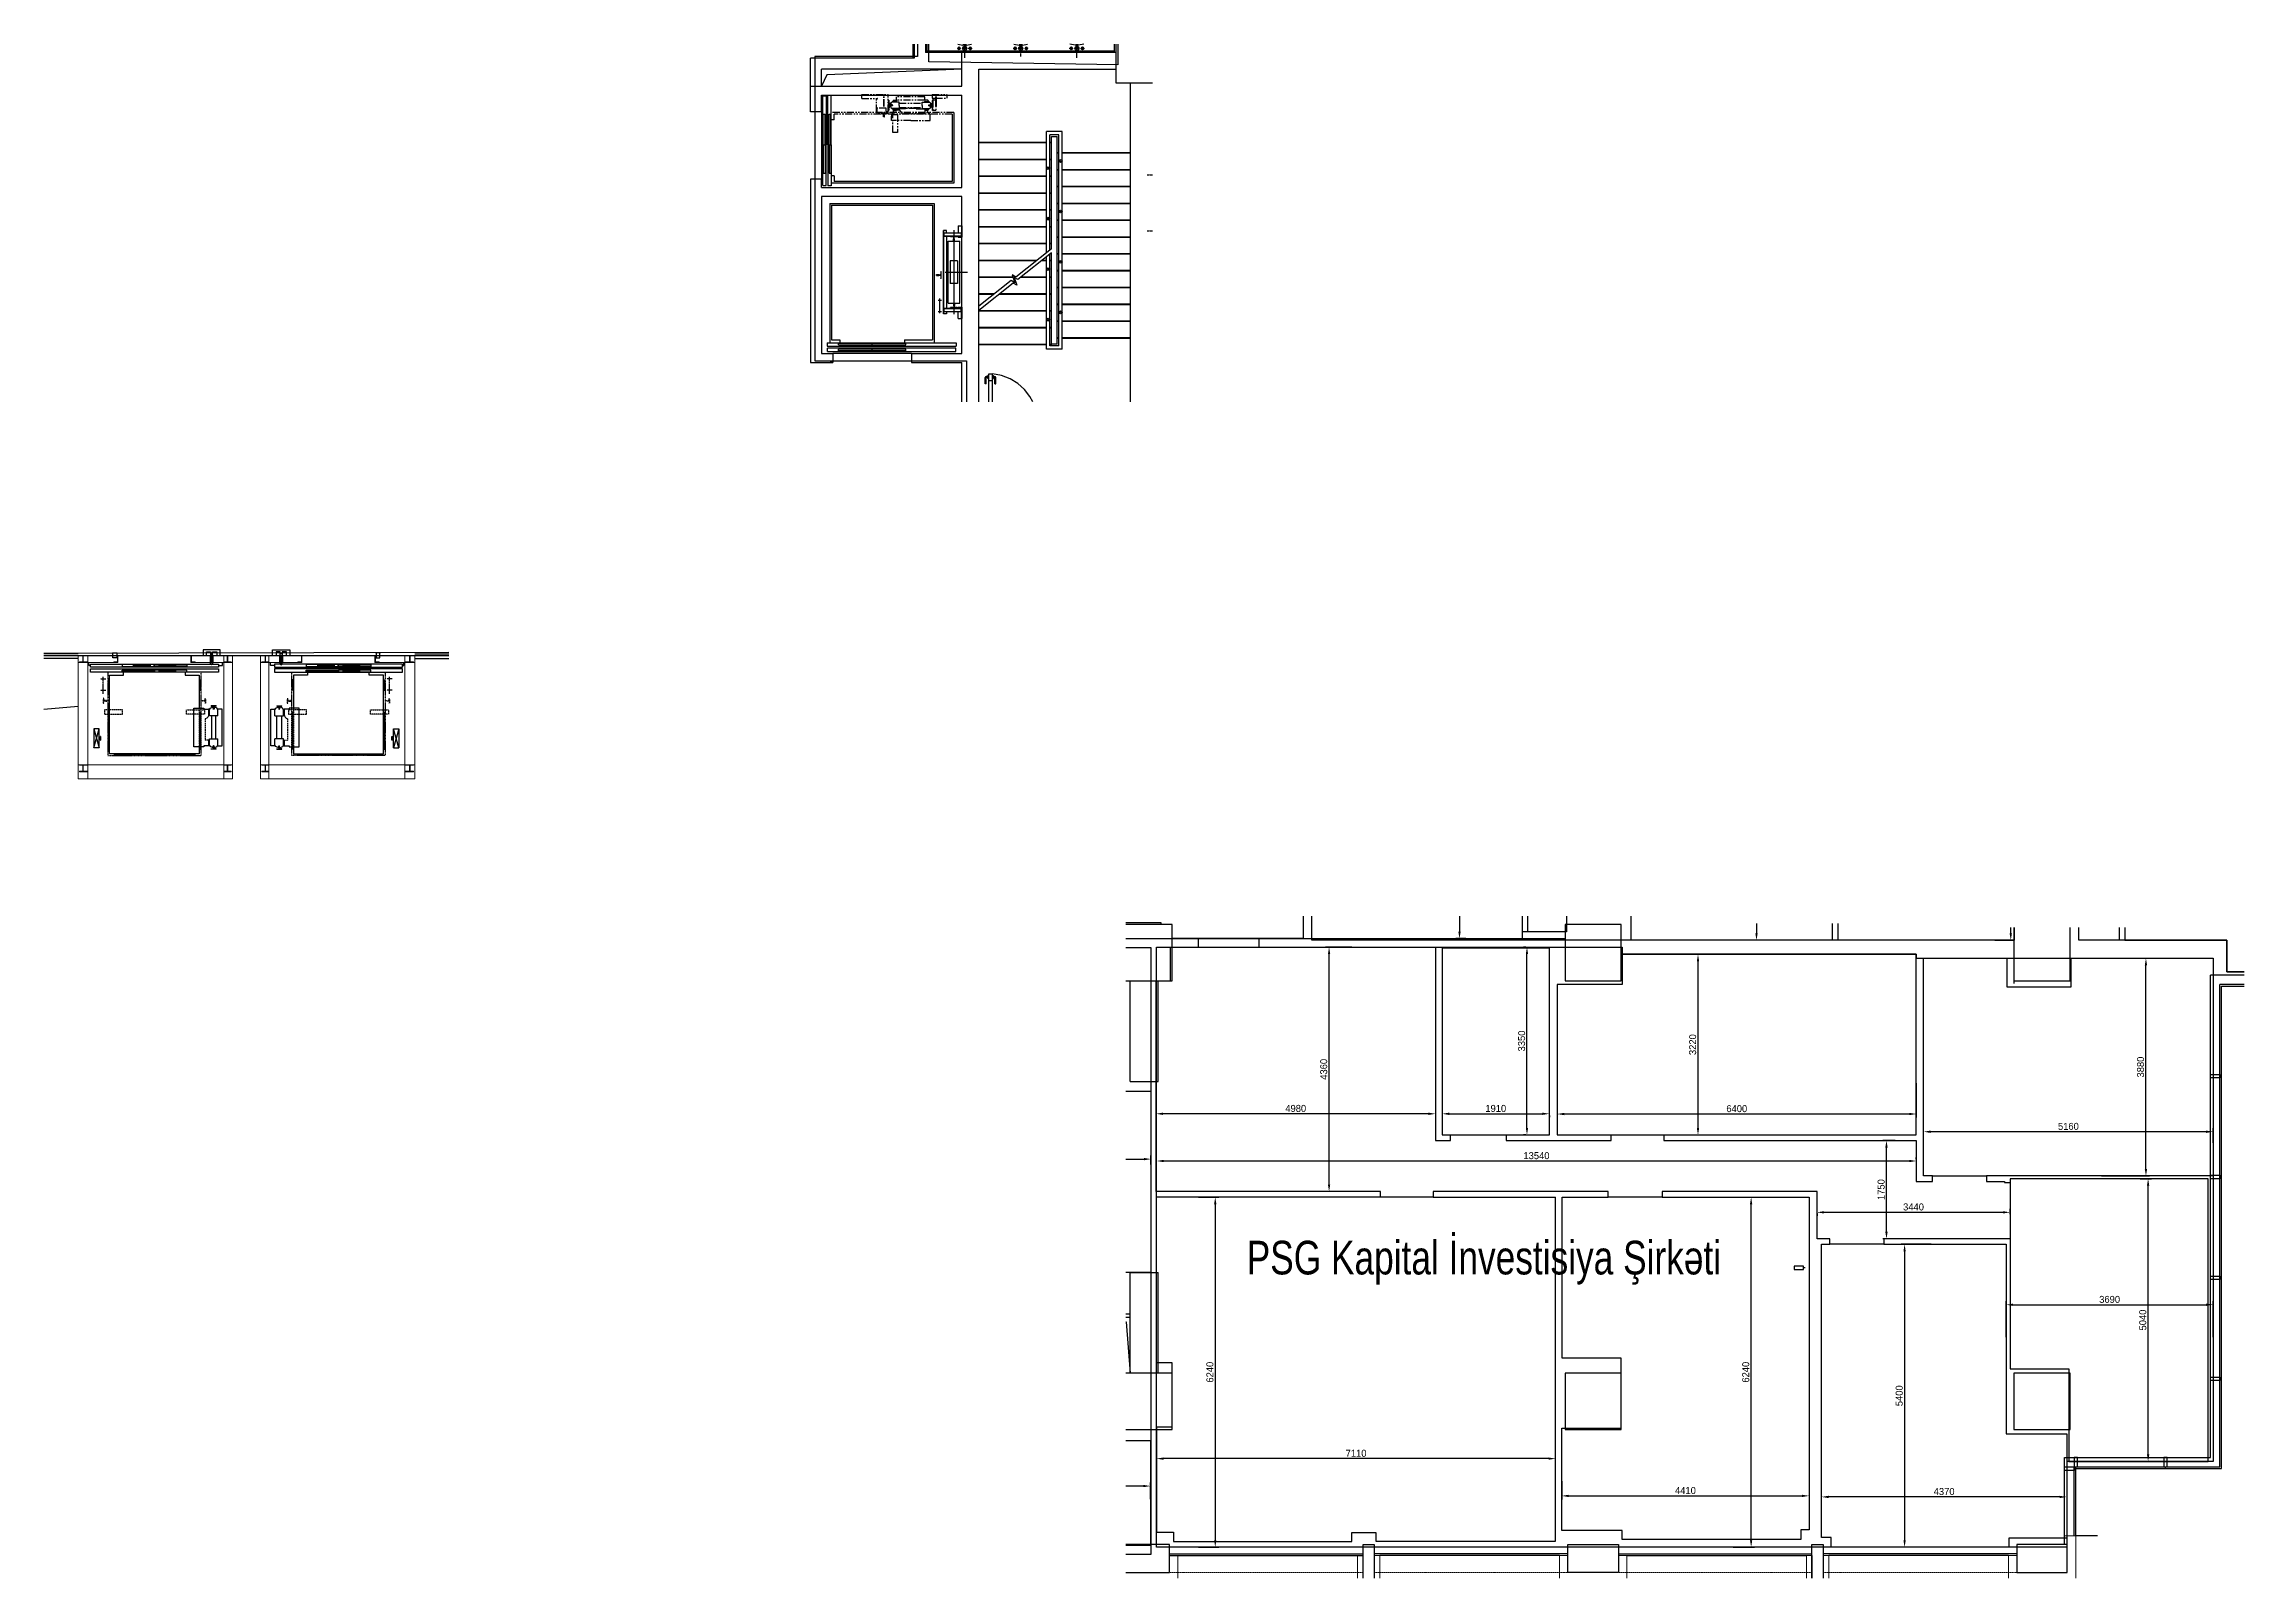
# Model space of a CAD drawing. Header units: millimetres. Extents: x 1372029 to 1411237, y -128064 to -100714.
import ezdxf

# ---------------------------------------------------------------- set-up
doc = ezdxf.new("R2010")
doc.units = ezdxf.units.MM
for name, pattern in [('CENTER2', [1.125, 0.75, -0.125, 0.125, -0.125]), ('DASHDOT2', [12.7, 6.35, -3.175, 0, -3.175]), ('DIVIDE', [1.25, 0.5, -0.25, 0, -0.25, 0, -0.25]), ('HIDDEN', [0.375, 0.25, -0.125]), ('HIDDEN2', [4.7625, 3.175, -1.5875]), ('PHANTOM', [2.5, 1.25, -0.25, 0.25, -0.25, 0.25, -0.25]), ('PHANTOMX2', [127, 63.5, -12.7, 12.7, -12.7, 12.7, -12.7])]:
    doc.linetypes.add(name, pattern=pattern)
for name, color, linetype in [('Baca', 7, 'Continuous'), ('Divar-esas', 7, 'Continuous'), ('Divar-komek', 7, 'Continuous'), ('Kafel', 7, 'Continuous'), ('Lift', 7, 'Continuous'), ('Meheccer', 7, 'Continuous'), ('metal', 7, 'Continuous'), ('OFFICE_BOUNDARY', 3, 'Continuous'), ('Pencere', 7, 'Continuous'), ('Pillekan', 7, 'Continuous'), ('plita 2', 7, 'Continuous'), ('Qapi', 7, 'Continuous'), ('Santexnika', 7, 'Continuous'), ('sutun1', 7, 'Continuous'), ('Tavan', 7, 'Continuous')]:
    doc.layers.add(name, color=color, linetype=linetype)
for name, color, linetype, lineweight, true_color in [('Guzgu', 165, 'Continuous', 5, 0x385ca8), ('obl. keramogranit', 138, 'Continuous', 18, 0x005252), ('plita', 182, 'Continuous', 5, 0x3a07c5)]:
    doc.layers.add(name, color=color, linetype=linetype, lineweight=lineweight, true_color=true_color)
doc.layers.add('Metalkonstruksiya', color=206, linetype='Continuous', lineweight=9)
doc.styles.add('Yazilar', font='txt', dxfattribs={"width": 0.75})

msp = doc.modelspace()

# ---------------------------------------------------------------- texts
at = {"color": 0, "transparency": 16777216, "char_height": 125, "attachment_point": 5, "rotation": 90}
for s, insert in [('3350', (1398363, -118489)), ('3220', (1401411, -118554)), ('3880', (1409394, -118954)), ('4360', (1394836, -118994)), ('1750', (1404770, -121139)), ('5040', (1409433, -123464)), ('6240', (1392808, -124394)), ('6240', (1402357, -124394)), ('5400', (1405092, -124814))]:
    msp.add_mtext(s, dxfattribs=dict(at, insert=insert))
at = {"color": 0, "transparency": 16777216, "char_height": 125, "attachment_point": 5}
for s, insert in [('4980', (1394337, -119692)), ('1910', (1397902, -119692)), ('6400', (1402197, -119696)), ('5160', (1408107, -120012)), ('13540', (1398627, -120534)), ('3440', (1405347, -121449)), ('3690', (1408842, -123097)), ('7110', (1395412, -125840)), ('4410', (1401282, -126504)), ('4370', (1405892, -126523))]:
    msp.add_mtext(s, dxfattribs=dict(at, insert=insert))
at = {"layer": 'Divar-esas', "insert": (1393463, -122051), "char_height": 600, "attachment_point": 1, "style": 'Yazilar'}
msp.add_mtext_dynamic_manual_height_columns('{\\f@Arial Unicode MS|b0|i0|c0|p34;PSG Kapital İnvestisiya Şirkəti}', width=8453.4, gutter_width=250, heights=[-911], dxfattribs=at)

# ---------------------------------------------------------------- linework, layer by layer
for p, q in [((1394472, -116264), (1394472, -116664)), ((1394622, -116694), (1394622, -116264)), ((1398372, -116264), (1398372, -116694)), ((1398472, -116544), (1398472, -116264)), ((1399162, -116264), (1399162, -116544)), ((1400312, -116694), (1400312, -116264)), ((1403902, -116694), (1403902, -116394)), ((1404002, -116694), (1404002, -116394)), ((1404002, -116694), (1404002, -116394)), ((1391307, -116664), (1399137, -116664)), ((1403902, -116694), (1394622, -116694)), ((1399162, -116544), (1398472, -116544)), ((1403902, -116694), (1400312, -116694)), ((1407142, -116694), (1404002, -116694)), ((1407142, -116464), (1407142, -116694)), ((1408292, -116694), (1408292, -116464)), ((1409012, -116694), (1408292, -116694)), ((1409012, -116464), (1409012, -116694)), ((1409112, -116464), (1409112, -116694)), ((1409112, -116694), (1410932, -116694)), ((1410932, -116694), (1410932, -117254)), ((1410932, -117254), (1411237, -117254)), ((1391307, -119384), (1391757, -119384)), ((1391757, -119384), (1391757, -122614)), ((1391757, -122614), (1391307, -122614)), ((1391307, -125614), (1391747, -125614)), ((1391747, -125614), (1391747, -127484)), ((1391747, -127484), (1391307, -127484))]:
    msp.add_line(p, q)
at = {"color": 1, "lineweight": 30}
for p, q in [((1394622, -116694), (1394622, -116264)), ((1399162, -116264), (1399162, -116544)), ((1400312, -116694), (1400312, -116264)), ((1391307, -116824), (1391757, -116824)), ((1391757, -116824), (1391757, -127644)), ((1391857, -127514), (1391857, -116814)), ((1391857, -116814), (1400157, -116814)), ((1398372, -116694), (1394622, -116694)), ((1399162, -116544), (1398372, -116544)), ((1398372, -116544), (1398372, -116694)), ((1400157, -116814), (1400157, -116944)), ((1407142, -116694), (1400312, -116694)), ((1407142, -116464), (1407142, -116694)), ((1408292, -116694), (1408292, -116464)), ((1410932, -116694), (1408292, -116694)), ((1410932, -117254), (1410932, -116694)), ((1400157, -116944), (1405397, -116944)), ((1405397, -116944), (1405397, -117014)), ((1405397, -117014), (1410687, -117014)), ((1410687, -117014), (1410687, -125984)), ((1411237, -117254), (1410932, -117254)), ((1410687, -125984), (1408077, -125984)), ((1408077, -125984), (1408077, -127514)), ((1391757, -127644), (1391307, -127644)), ((1408077, -127514), (1391857, -127514))]:
    msp.add_line(p, q, dxfattribs=at)
at = {"color": 18, "lineweight": -3, "true_color": 0x000000}
for p, q in [((1394622, -116694), (1394622, -116264)), ((1399162, -116264), (1399162, -116544)), ((1400312, -116694), (1400312, -116264)), ((1391307, -116824), (1391757, -116824)), ((1391757, -116824), (1391757, -127644)), ((1391857, -127514), (1391857, -116814)), ((1391857, -116814), (1400157, -116814)), ((1398372, -116694), (1394622, -116694)), ((1399162, -116544), (1398372, -116544)), ((1398372, -116544), (1398372, -116694)), ((1400157, -116814), (1400157, -116944)), ((1407142, -116694), (1400312, -116694)), ((1407142, -116464), (1407142, -116694)), ((1408292, -116694), (1408292, -116464)), ((1410932, -116694), (1408292, -116694)), ((1410932, -117254), (1410932, -116694)), ((1400157, -116944), (1405397, -116944)), ((1405397, -116944), (1405397, -117014)), ((1405397, -117014), (1410687, -117014)), ((1410687, -117014), (1410687, -125984)), ((1411237, -117254), (1410932, -117254)), ((1410687, -125984), (1408077, -125984)), ((1408077, -125984), (1408077, -127514)), ((1391757, -127644), (1391307, -127644)), ((1408077, -127514), (1391857, -127514))]:
    msp.add_line(p, q, dxfattribs=at)
at = {"color": 0, "lineweight": -2}
for p, q in [((1397256, -116264), (1397256, -116539)), ((1402549, -116394), (1402549, -116569)), ((1407080, -116569), (1407080, -116464)), ((1391307, -120595), (1391632, -120595)), ((1391622, -126424), (1391307, -126424))]:
    msp.add_line(p, q, dxfattribs=at)
at = {"color": 0, "lineweight": -2, "transparency": 16777216}
for p, q in [((1395335, -116814), (1394869, -116814)), ((1397370, -116664), (1397193, -116664)), ((1398440, -116814), (1398396, -116814)), ((1402617, -116694), (1402487, -116694)), ((1406797, -116694), (1407143, -116694)), ((1394931, -121049), (1394931, -116939)), ((1398458, -120039), (1398458, -116939)), ((1400914, -116944), (1401568, -116944)), ((1401506, -117069), (1401506, -120039)), ((1408698, -117014), (1409552, -117014)), ((1409489, -120769), (1409489, -117139)), ((1391847, -118756), (1391847, -119849)), ((1396827, -118756), (1396827, -119849)), ((1398997, -119240), (1398997, -119853)), ((1405397, -119240), (1405397, -119853)), ((1396702, -119787), (1391972, -119787)), ((1396947, -119818), (1396947, -119849)), ((1397072, -119787), (1398732, -119787)), ((1398857, -119818), (1398857, -119849)), ((1405272, -119791), (1399122, -119791)), ((1398440, -120164), (1398396, -120164)), ((1400928, -120164), (1401568, -120164)), ((1405019, -120264), (1404803, -120264)), ((1405527, -120306), (1405527, -120044)), ((1410562, -120107), (1405652, -120107)), ((1410687, -120306), (1410687, -120044)), ((1391757, -120692), (1391757, -120533)), ((1391857, -120597), (1391857, -120566)), ((1405272, -120629), (1391982, -120629)), ((1404865, -121889), (1404865, -120389)), ((1405397, -120597), (1405397, -120566)), ((1408698, -120894), (1409552, -120894)), ((1409388, -120944), (1409591, -120944)), ((1409528, -125859), (1409528, -121069)), ((1392607, -121274), (1392966, -121274)), ((1392903, -121399), (1392903, -127389)), ((1395335, -121174), (1394869, -121174)), ((1402133, -121274), (1402515, -121274)), ((1402453, -127389), (1402453, -121399)), ((1407067, -121577), (1407067, -121482)), ((1403627, -121564), (1403627, -121607)), ((1406942, -121544), (1403752, -121544)), ((1405088, -122014), (1404803, -122014)), ((1405664, -122114), (1405125, -122114)), ((1405188, -122239), (1405188, -127389)), ((1406997, -123772), (1406997, -123129)), ((1407122, -123192), (1410562, -123192)), ((1410687, -123772), (1410687, -123129)), ((1391857, -126430), (1391857, -125872)), ((1398842, -125935), (1391982, -125935)), ((1398967, -126430), (1398967, -125872)), ((1409388, -125984), (1409591, -125984)), ((1391747, -126658), (1391747, -126361)), ((1399077, -126335), (1399077, -126662)), ((1399202, -126599), (1403362, -126599)), ((1403487, -126335), (1403487, -126662)), ((1403707, -126596), (1403707, -126555)), ((1407952, -126618), (1403832, -126618)), ((1408077, -126455), (1408077, -126680)), ((1392607, -127514), (1392966, -127514)), ((1402133, -127514), (1402515, -127514)), ((1405664, -127514), (1405125, -127514))]:
    msp.add_line(p, q, dxfattribs=at)
for points in [[(1403627, -121174), (1400867, -121174), (1400867, -121274), (1399907, -121274), (1399907, -121174), (1396787, -121174), (1396787, -121274), (1395847, -121274), (1395847, -121174), (1391847, -121174), (1391847, -117414), (1392107, -117414), (1392107, -116814)], [(1392107, -116814), (1392607, -116814), (1392607, -116664), (1393677, -116664), (1393677, -116814), (1396827, -116814), (1396827, -120264), (1397097, -120264), (1397097, -120164), (1398087, -120164), (1398087, -120264), (1399957, -120264), (1399957, -120164), (1400897, -120164), (1400897, -120264), (1405397, -120264), (1405397, -120994), (1405687, -120994), (1405687, -120894), (1406647, -120894), (1406647, -120994), (1406967, -120994), (1406967, -121014), (1407067, -121014), (1407067, -122014), (1406967, -122014), (1404817, -122014), (1404817, -122114), (1403857, -122114), (1403857, -122014)], [(1398087, -120164), (1398857, -120164), (1398857, -116834), (1396947, -116834), (1396947, -120164), (1397097, -120164)], [(1400897, -120164), (1405397, -120164), (1405397, -116944), (1400157, -116944), (1400157, -117484), (1398997, -117484), (1398997, -120164), (1399957, -120164)], [(1405687, -120894), (1405527, -120894), (1405527, -117014), (1407007, -117014), (1407007, -117524), (1408157, -117524), (1408157, -117014), (1410687, -117014), (1410687, -120894), (1406647, -120894)], [(1407067, -122014), (1407067, -124334), (1408117, -124334), (1408117, -125984), (1410597, -125984), (1410597, -120944), (1407067, -120944), (1407067, -121014)], [(1395847, -121274), (1391847, -121274)], [(1391847, -121274), (1391847, -124224), (1392127, -124224), (1392127, -125374), (1391857, -125374), (1391857, -127244), (1392157, -127244), (1392157, -127414), (1395337, -127414), (1395337, -127254), (1395767, -127254), (1395767, -127404), (1398967, -127404), (1398967, -121274)], [(1396787, -121274), (1398967, -121274)], [(1400867, -121274), (1403487, -121274), (1403487, -127204), (1403337, -127204), (1403337, -127374), (1400157, -127374), (1400157, -127214), (1399077, -127214), (1399077, -125394), (1400137, -125394), (1400137, -124144), (1399087, -124144), (1399087, -121274), (1399907, -121274)], [(1403627, -122014), (1403627, -121174)], [(1403857, -122014), (1403627, -122014)], [(1404817, -122114), (1406997, -122114), (1406997, -125494), (1408077, -125494), (1408077, -127354), (1407047, -127354), (1407047, -127514), (1403877, -127514), (1403877, -127344), (1403707, -127344), (1403707, -122114), (1403857, -122114)]]:
    msp.add_lwpolyline(points)
at = {"color": 0, "transparency": 16777216}
for points in [[(1394911, -116939), (1394952, -116939), (1394931, -116814)], [(1397235, -116539), (1397276, -116539), (1397256, -116664)], [(1398438, -116939), (1398479, -116939), (1398458, -116814)], [(1402528, -116569), (1402570, -116569), (1402549, -116694)], [(1407059, -116569), (1407101, -116569), (1407080, -116694)], [(1401485, -117069), (1401527, -117069), (1401506, -116944)], [(1409468, -117139), (1409510, -117139), (1409489, -117014)], [(1391972, -119766), (1391972, -119808), (1391847, -119787)], [(1396702, -119766), (1396702, -119808), (1396827, -119787)], [(1397072, -119766), (1397072, -119808), (1396947, -119787)], [(1398732, -119766), (1398732, -119808), (1398857, -119787)], [(1399122, -119770), (1399122, -119812), (1398997, -119791)], [(1405272, -119770), (1405272, -119812), (1405397, -119791)], [(1398438, -120039), (1398479, -120039), (1398458, -120164)], [(1401485, -120039), (1401527, -120039), (1401506, -120164)], [(1404844, -120389), (1404886, -120389), (1404865, -120264)], [(1405652, -120086), (1405652, -120128), (1405527, -120107)], [(1410562, -120086), (1410562, -120128), (1410687, -120107)], [(1391632, -120574), (1391632, -120616), (1391757, -120595)], [(1391982, -120608), (1391982, -120649), (1391857, -120629)], [(1405272, -120608), (1405272, -120649), (1405397, -120629)], [(1394911, -121049), (1394952, -121049), (1394931, -121174)], [(1409468, -120769), (1409510, -120769), (1409489, -120894)], [(1409507, -121069), (1409549, -121069), (1409528, -120944)], [(1392882, -121399), (1392924, -121399), (1392903, -121274)], [(1402432, -121399), (1402473, -121399), (1402453, -121274)], [(1403752, -121523), (1403752, -121565), (1403627, -121544)], [(1406942, -121523), (1406942, -121565), (1407067, -121544)], [(1404844, -121889), (1404886, -121889), (1404865, -122014)], [(1405167, -122239), (1405208, -122239), (1405188, -122114)], [(1407122, -123171), (1407122, -123212), (1406997, -123192)], [(1410562, -123171), (1410562, -123212), (1410687, -123192)], [(1391982, -125914), (1391982, -125956), (1391857, -125935)], [(1398842, -125914), (1398842, -125956), (1398967, -125935)], [(1409507, -125859), (1409549, -125859), (1409528, -125984)], [(1391622, -126403), (1391622, -126444), (1391747, -126424)], [(1399202, -126579), (1399202, -126620), (1399077, -126599)], [(1403362, -126579), (1403362, -126620), (1403487, -126599)], [(1403832, -126597), (1403832, -126639), (1403707, -126618)], [(1407952, -126597), (1407952, -126639), (1408077, -126618)], [(1392882, -127389), (1392924, -127389), (1392903, -127514)], [(1402432, -127389), (1402473, -127389), (1402453, -127514)], [(1405167, -127389), (1405208, -127389), (1405188, -127514)]]:
    msp.add_solid(points, dxfattribs=at)
at = {"layer": 'Baca'}
for p, q in [((1372637, -112525), (1372029, -112580)), ((1391307, -123496), (1391315, -123499)), ((1391315, -123499), (1391387, -124414))]:
    msp.add_line(p, q, dxfattribs=at)
msp.add_lwpolyline([(1388387, -101164), (1385983, -101262), (1385887, -101464)], dxfattribs=at)
at = {"layer": 'Divar-esas'}
for p, q in [((1403537, -127664), (1403537, -128064)), ((1403737, -127664), (1403737, -128064))]:
    msp.add_line(p, q, dxfattribs=at)
at = {"layer": 'Divar-komek'}
for p, q in [((1387537, -100714), (1387537, -100964)), ((1387737, -100714), (1387737, -100864)), ((1387537, -100964), (1385687, -100964)), ((1385687, -101464), (1385687, -100964)), ((1388387, -100864), (1387737, -100864)), ((1388387, -101164), (1385887, -101164)), ((1385887, -101464), (1385887, -101164)), ((1407137, -117414), (1407137, -117464)), ((1408627, -127314), (1408237, -127314)), ((1408627, -127314), (1408237, -127314)), ((1408627, -127314), (1408237, -127314))]:
    msp.add_line(p, q, dxfattribs=at)
at = {"layer": 'Guzgu'}
msp.add_line((1391107, -100834), (1387767, -100834), dxfattribs=at)
at = {"layer": 'Kafel'}
for p, q in [((1387517, -100964), (1387517, -100714)), ((1387767, -100864), (1387767, -100714)), ((1391107, -100864), (1391107, -100714))]:
    msp.add_line(p, q, dxfattribs=at)
at = {"layer": 'Lift'}
for p, q in [((1385907, -101639), (1385967, -101639)), ((1385907, -103239), (1385907, -101639)), ((1385967, -101639), (1385967, -102514)), ((1386057, -101634), (1385997, -101634)), ((1385997, -102514), (1385997, -101634)), ((1386057, -102514), (1386057, -101634)), ((1386602, -101684), (1386602, -101614)), ((1388242, -101933), (1388242, -103195)), ((1385916, -102514), (1385916, -101964)), ((1385916, -101964), (1385948, -101964)), ((1385948, -102514), (1385948, -101964)), ((1386021, -101964), (1386053, -101964)), ((1386021, -102514), (1386021, -101964)), ((1386053, -102514), (1386053, -101964)), ((1386112, -102064), (1386057, -102064)), ((1386112, -102064), (1386112, -101964)), ((1388212, -101964), (1388212, -103164)), ((1385916, -102514), (1385916, -103014)), ((1385916, -102514), (1385948, -102514)), ((1385948, -102514), (1385948, -103014)), ((1385967, -103239), (1385967, -102514)), ((1385997, -102514), (1385997, -103244)), ((1386021, -102514), (1386053, -102514)), ((1386021, -102514), (1386021, -103014)), ((1386053, -102514), (1386053, -103014)), ((1386057, -102514), (1386057, -103244)), ((1385916, -103014), (1385948, -103014)), ((1386021, -103014), (1386053, -103014)), ((1386112, -103064), (1386057, -103064)), ((1386112, -103064), (1386112, -103164)), ((1385907, -103239), (1385967, -103239)), ((1386057, -103244), (1385997, -103244)), ((1388242, -103195), (1386057, -103195)), ((1388212, -103164), (1386112, -103164)), ((1386031, -103559), (1386031, -106044)), ((1386031, -103559), (1387893, -103559)), ((1386062, -103589), (1386062, -105989)), ((1386062, -103589), (1387862, -103589)), ((1387862, -103589), (1387862, -105989)), ((1387893, -103559), (1387893, -106044)), ((1388111, -104037), (1388061, -104037)), ((1388061, -105527), (1388061, -104037)), ((1388064, -105527), (1388064, -104037)), ((1388071, -104078), (1388377, -104078)), ((1388071, -104143), (1388071, -104078)), ((1388071, -104137), (1388377, -104137)), ((1388071, -104143), (1388377, -104143)), ((1388111, -104078), (1388111, -104037)), ((1388111, -104143), (1388111, -105421)), ((1388141, -104232), (1388351, -104232)), ((1388141, -105332), (1388141, -104232)), ((1388182, -104143), (1388309, -104143)), ((1388182, -104147), (1388182, -104143)), ((1388234, -104153), (1388186, -104151)), ((1388238, -104231), (1388238, -104187)), ((1388238, -104232), (1388238, -104231)), ((1388253, -104232), (1388238, -104232)), ((1388253, -104232), (1388238, -104232)), ((1388241, -104183), (1388241, -104160)), ((1388246, -104032), (1388246, -105532)), ((1388251, -104183), (1388251, -104160)), ((1388253, -104232), (1388254, -104231)), ((1388254, -104231), (1388254, -104187)), ((1388305, -104151), (1388257, -104153)), ((1388309, -104147), (1388309, -104143)), ((1388322, -103958), (1388322, -104078)), ((1388322, -103958), (1388387, -103958)), ((1388322, -104143), (1388322, -104158)), ((1388322, -104158), (1388387, -104158)), ((1388351, -105332), (1388351, -104232)), ((1388377, -104078), (1388377, -104143)), ((1388381, -103958), (1388381, -104158)), ((1388387, -103958), (1388387, -104158)), ((1388179, -104582), (1388179, -104982)), ((1388312, -104582), (1388179, -104582)), ((1388312, -104582), (1388312, -104982)), ((1387932, -104825), (1387932, -104824)), ((1387932, -104824), (1387976, -104824)), ((1387932, -104825), (1387932, -104839)), ((1387932, -104825), (1387932, -104839)), ((1387932, -104839), (1387932, -104825)), ((1387932, -104839), (1387932, -104840)), ((1387932, -104840), (1387976, -104840)), ((1387981, -104827), (1388003, -104827)), ((1387981, -104837), (1388003, -104837)), ((1388012, -104772), (1388010, -104820)), ((1388010, -104843), (1388012, -104891)), ((1388016, -104768), (1388020, -104768)), ((1388016, -104895), (1388020, -104895)), ((1388020, -104895), (1388020, -104768)), ((1388091, -104782), (1388487, -104782)), ((1388312, -104982), (1388179, -104982)), ((1387967, -105282), (1388027, -105282)), ((1387997, -105512), (1387997, -105251)), ((1388071, -105486), (1388071, -105421)), ((1388071, -105421), (1388377, -105421)), ((1388071, -105427), (1388377, -105427)), ((1388141, -105332), (1388351, -105332)), ((1388182, -105416), (1388182, -105421)), ((1388182, -105421), (1388309, -105421)), ((1388234, -105410), (1388186, -105412)), ((1388253, -105332), (1388238, -105332)), ((1388253, -105332), (1388238, -105332)), ((1388238, -105332), (1388238, -105332)), ((1388238, -105332), (1388238, -105376)), ((1388241, -105381), (1388241, -105403)), ((1388251, -105381), (1388251, -105403)), ((1388253, -105332), (1388254, -105332)), ((1388254, -105332), (1388254, -105376)), ((1388305, -105412), (1388257, -105410)), ((1388309, -105416), (1388309, -105421)), ((1388322, -105406), (1388387, -105406)), ((1388322, -105421), (1388322, -105406)), ((1388377, -105486), (1388377, -105421)), ((1388381, -105606), (1388381, -105406)), ((1388387, -105406), (1388387, -105606)), ((1387967, -105482), (1388027, -105482)), ((1388111, -105527), (1388061, -105527)), ((1388071, -105486), (1388377, -105486)), ((1388111, -105486), (1388111, -105527)), ((1388322, -105606), (1388322, -105486)), ((1388322, -105606), (1388387, -105606)), ((1385987, -106044), (1385987, -106104)), ((1385987, -106044), (1388287, -106044)), ((1385987, -106104), (1388287, -106104)), ((1385992, -106194), (1385992, -106134)), ((1388282, -106134), (1385992, -106134)), ((1385992, -106194), (1388282, -106194)), ((1386062, -105989), (1386212, -105989)), ((1386187, -106080), (1386187, -106048)), ((1386187, -106048), (1387387, -106048)), ((1386187, -106080), (1387387, -106080)), ((1387387, -106153), (1386187, -106153)), ((1386187, -106185), (1386187, -106153)), ((1387387, -106185), (1386187, -106185)), ((1386212, -105989), (1386212, -106044)), ((1386787, -106080), (1386787, -106048)), ((1386787, -106185), (1386787, -106153)), ((1387362, -105989), (1387862, -105989)), ((1387362, -105989), (1387362, -106044)), ((1387387, -106080), (1387387, -106048)), ((1387387, -106185), (1387387, -106153)), ((1388282, -106194), (1388282, -106134)), ((1388287, -106044), (1388287, -106104)), ((1372829, -111796), (1372829, -111739)), ((1373248, -111566), (1373335, -111566)), ((1374998, -111762), (1374998, -111739)), ((1374999, -111585), (1375033, -111585)), ((1375016, -111614), (1375016, -111739)), ((1375036, -111762), (1375036, -111739)), ((1376238, -111762), (1376238, -111739)), ((1376274, -111585), (1376240, -111585)), ((1376257, -111614), (1376257, -111739)), ((1376276, -111762), (1376276, -111739)), ((1378025, -111566), (1377938, -111566)), ((1378444, -111796), (1378444, -111739)), ((1372857, -111796), (1372829, -111796)), ((1373197, -112049), (1373166, -112049)), ((1373176, -112049), (1373176, -112233)), ((1373181, -112049), (1373181, -112233)), ((1373186, -112049), (1373186, -112233)), ((1373621, -111778), (1373621, -111810)), ((1373621, -111791), (1373921, -111791)), ((1373621, -111794), (1373921, -111794)), ((1373621, -111796), (1373921, -111796)), ((1373621, -111878), (1373621, -111910)), ((1373621, -111891), (1373921, -111891)), ((1373621, -111894), (1373921, -111894)), ((1373621, -111896), (1373921, -111896)), ((1373921, -111778), (1373921, -111810)), ((1373921, -111878), (1373921, -111910)), ((1374073, -111778), (1374073, -111810)), ((1374373, -111791), (1374073, -111791)), ((1374073, -111794), (1374373, -111794)), ((1374373, -111796), (1374073, -111796)), ((1374073, -111878), (1374073, -111910)), ((1374373, -111891), (1374073, -111891)), ((1374073, -111894), (1374373, -111894)), ((1374373, -111896), (1374073, -111896)), ((1374373, -111778), (1374373, -111810)), ((1374373, -111878), (1374373, -111910)), ((1374797, -112049), (1374828, -112049)), ((1374807, -112049), (1374807, -112233)), ((1374812, -112049), (1374812, -112233)), ((1374817, -112049), (1374817, -112233)), ((1376477, -112049), (1376446, -112049)), ((1376456, -112049), (1376456, -112233)), ((1376461, -112049), (1376461, -112233)), ((1376466, -112049), (1376466, -112233)), ((1376901, -111778), (1376901, -111810)), ((1376901, -111791), (1377201, -111791)), ((1377201, -111794), (1376901, -111794)), ((1376901, -111796), (1377201, -111796)), ((1376901, -111878), (1376901, -111910)), ((1376901, -111891), (1377201, -111891)), ((1377201, -111894), (1376901, -111894)), ((1376901, -111896), (1377201, -111896)), ((1377201, -111778), (1377201, -111810)), ((1377201, -111878), (1377201, -111910)), ((1377353, -111778), (1377353, -111810)), ((1377653, -111791), (1377353, -111791)), ((1377653, -111794), (1377353, -111794)), ((1377653, -111796), (1377353, -111796)), ((1377353, -111878), (1377353, -111910)), ((1377653, -111891), (1377353, -111891)), ((1377653, -111894), (1377353, -111894)), ((1377653, -111896), (1377353, -111896)), ((1377653, -111778), (1377653, -111810)), ((1377653, -111878), (1377653, -111910)), ((1378077, -112049), (1378108, -112049)), ((1378087, -112049), (1378087, -112233)), ((1378092, -112049), (1378092, -112233)), ((1378097, -112049), (1378097, -112233)), ((1378417, -111796), (1378444, -111796)), ((1373197, -112233), (1373166, -112233)), ((1374797, -112233), (1374828, -112233)), ((1376477, -112233), (1376446, -112233)), ((1378077, -112233), (1378108, -112233)), ((1373197, -112629), (1373166, -112629)), ((1373176, -112629), (1373176, -113289)), ((1373181, -112629), (1373181, -113289)), ((1373186, -112629), (1373186, -113289)), ((1374797, -112629), (1374828, -112629)), ((1374807, -112629), (1374807, -113289)), ((1374812, -112629), (1374812, -113289)), ((1374817, -112629), (1374817, -113289)), ((1376477, -112629), (1376446, -112629)), ((1376456, -112629), (1376456, -113289)), ((1376461, -112629), (1376461, -113289)), ((1376466, -112629), (1376466, -113289)), ((1378077, -112629), (1378108, -112629)), ((1378087, -112629), (1378087, -113289)), ((1378092, -112629), (1378092, -113289)), ((1378097, -112629), (1378097, -113289)), ((1373197, -113289), (1373166, -113289)), ((1374797, -113289), (1374828, -113289)), ((1376477, -113289), (1376446, -113289)), ((1378077, -113289), (1378108, -113289)), ((1373277, -113369), (1373277, -113399)), ((1373277, -113379), (1374717, -113379)), ((1373277, -113384), (1374717, -113384)), ((1373277, -113389), (1374717, -113389)), ((1374717, -113369), (1374717, -113399)), ((1376557, -113369), (1376557, -113399)), ((1377997, -113379), (1376557, -113379)), ((1377997, -113384), (1376557, -113384)), ((1377997, -113389), (1376557, -113389)), ((1377997, -113369), (1377997, -113399))]:
    msp.add_line(p, q, dxfattribs=at)
at = {"layer": 'Lift', "linetype": 'PHANTOMX2', "ltscale": 2}
for p, q in [((1388242, -101933), (1386057, -101933)), ((1386602, -101614), (1387072, -101614)), ((1386602, -101684), (1386877, -101684)), ((1386867, -101694), (1386877, -101694)), ((1386867, -101922), (1386867, -101694)), ((1386867, -101922), (1386880, -101922)), ((1387040, -101857), (1386880, -101857)), ((1386880, -101952), (1386880, -101857)), ((1386995, -101827), (1386995, -101614)), ((1387005, -101827), (1387005, -101614)), ((1387040, -101915), (1387040, -101857)), ((1387075, -101922), (1387047, -101922)), ((1387047, -101922), (1387072, -101922)), ((1387072, -101922), (1387072, -101614)), ((1387072, -101715), (1387088, -101715)), ((1387072, -101900), (1387088, -101900)), ((1387075, -101952), (1387075, -101922)), ((1387083, -101715), (1387083, -101900)), ((1387088, -101900), (1387088, -101715)), ((1387088, -101808), (1387088, -101763)), ((1387088, -101763), (1387088, -101763)), ((1387088, -101808), (1387088, -101852)), ((1387088, -101852), (1387088, -101852)), ((1387096, -101771), (1387098, -101799)), ((1387096, -101845), (1387098, -101816)), ((1387112, -101804), (1387103, -101804)), ((1387112, -101812), (1387103, -101812)), ((1387116, -101800), (1387112, -101804)), ((1387116, -101816), (1387112, -101812)), ((1387120, -101783), (1387115, -101783)), ((1387115, -101789), (1387115, -101783)), ((1387118, -101789), (1387115, -101789)), ((1387149, -101800), (1387116, -101800)), ((1387149, -101816), (1387116, -101816)), ((1387121, -101826), (1387116, -101826)), ((1387116, -101832), (1387116, -101826)), ((1387120, -101832), (1387116, -101832)), ((1387118, -101789), (1387118, -101799)), ((1387151, -101799), (1387118, -101799)), ((1387120, -101768), (1387150, -101738)), ((1387120, -101768), (1387120, -101783)), ((1387120, -101832), (1387120, -101848)), ((1387120, -101848), (1387150, -101878)), ((1387151, -101816), (1387121, -101816)), ((1387121, -101823), (1387121, -101816)), ((1387121, -101826), (1387121, -101823)), ((1387270, -101750), (1387127, -101750)), ((1387127, -101761), (1387127, -101750)), ((1387127, -101855), (1387127, -101865)), ((1387270, -101865), (1387127, -101865)), ((1387149, -101800), (1387150, -101801)), ((1387149, -101816), (1387150, -101815)), ((1387230, -101738), (1387150, -101738)), ((1387150, -101808), (1387150, -101801)), ((1387150, -101808), (1387150, -101815)), ((1387230, -101878), (1387150, -101878)), ((1387151, -101816), (1387151, -101799)), ((1387160, -101738), (1387160, -101733)), ((1387160, -101883), (1387160, -101878)), ((1387170, -101942), (1387170, -101884)), ((1387175, -101718), (1387220, -101718)), ((1387175, -101879), (1387179, -101879)), ((1387175, -101898), (1387220, -101898)), ((1387179, -101876), (1387179, -101879)), ((1387179, -101876), (1387263, -101876)), ((1387220, -101718), (1387220, -101724)), ((1387225, -101724), (1387220, -101724)), ((1387282, -101892), (1387220, -101892)), ((1387220, -101892), (1387220, -101898)), ((1387725, -101658), (1387225, -101658)), ((1387225, -101724), (1387225, -101658)), ((1387725, -101718), (1387225, -101718)), ((1387225, -101724), (1387225, -101718)), ((1387230, -101738), (1387230, -101750)), ((1387230, -101865), (1387230, -101878)), ((1387263, -101876), (1387263, -101871)), ((1387263, -101871), (1387263, -101871)), ((1387380, -101871), (1387263, -101871)), ((1387270, -101808), (1387270, -101750)), ((1387270, -101770), (1387680, -101770)), ((1387270, -101808), (1387270, -101865)), ((1387270, -101845), (1387680, -101845)), ((1387330, -101958), (1387282, -101892)), ((1387570, -101863), (1387380, -101863)), ((1387380, -101871), (1387380, -101863)), ((1387570, -101871), (1387570, -101863)), ((1387570, -101871), (1387686, -101871)), ((1387680, -101808), (1387680, -101750)), ((1387680, -101750), (1387823, -101750)), ((1387680, -101808), (1387680, -101865)), ((1387680, -101865), (1387823, -101865)), ((1387687, -101871), (1387686, -101871)), ((1387687, -101876), (1387687, -101871)), ((1387770, -101876), (1387687, -101876)), ((1387720, -101738), (1387720, -101750)), ((1387720, -101738), (1387800, -101738)), ((1387720, -101865), (1387720, -101878)), ((1387720, -101878), (1387800, -101878)), ((1387725, -101724), (1387725, -101658)), ((1387725, -101724), (1387725, -101718)), ((1387725, -101724), (1387730, -101724)), ((1387725, -101892), (1387725, -101958)), ((1387730, -101892), (1387725, -101892)), ((1387730, -101718), (1387730, -101724)), ((1387775, -101718), (1387730, -101718)), ((1387730, -101892), (1387730, -101898)), ((1387775, -101898), (1387730, -101898)), ((1387770, -101876), (1387770, -101879)), ((1387775, -101879), (1387770, -101879)), ((1387780, -101942), (1387780, -101884)), ((1387790, -101738), (1387790, -101733)), ((1387790, -101883), (1387790, -101878)), ((1387799, -101799), (1387832, -101799)), ((1387799, -101816), (1387799, -101799)), ((1387799, -101816), (1387829, -101816)), ((1387830, -101768), (1387800, -101738)), ((1387801, -101800), (1387800, -101801)), ((1387800, -101808), (1387800, -101801)), ((1387800, -101808), (1387800, -101815)), ((1387801, -101816), (1387800, -101815)), ((1387830, -101848), (1387800, -101878)), ((1387801, -101800), (1387833, -101800)), ((1387801, -101816), (1387833, -101816)), ((1387823, -101761), (1387823, -101750)), ((1387823, -101855), (1387823, -101865)), ((1387829, -101823), (1387829, -101816)), ((1387829, -101826), (1387829, -101823)), ((1387829, -101826), (1387834, -101826)), ((1387830, -101768), (1387830, -101783)), ((1387830, -101783), (1387835, -101783)), ((1387830, -101832), (1387830, -101848)), ((1387830, -101832), (1387834, -101832)), ((1387832, -101789), (1387832, -101799)), ((1387832, -101789), (1387835, -101789)), ((1387833, -101800), (1387837, -101804)), ((1387833, -101816), (1387837, -101812)), ((1387834, -101832), (1387834, -101826)), ((1387835, -101789), (1387835, -101783)), ((1387837, -101804), (1387846, -101804)), ((1387837, -101812), (1387846, -101812)), ((1387853, -101771), (1387851, -101799)), ((1387853, -101845), (1387851, -101816)), ((1387857, -101614), (1387857, -101679)), ((1387857, -101614), (1388122, -101614)), ((1387857, -101679), (1387867, -101679)), ((1387862, -101763), (1387861, -101763)), ((1387862, -101852), (1387861, -101852)), ((1387862, -101715), (1387862, -101900)), ((1387867, -101715), (1387862, -101715)), ((1387862, -101808), (1387862, -101763)), ((1387862, -101808), (1387862, -101852)), ((1387922, -101900), (1387862, -101900)), ((1387866, -101900), (1387866, -101715)), ((1387867, -101679), (1387867, -101715)), ((1387867, -101679), (1387917, -101679)), ((1387917, -101715), (1387867, -101715)), ((1387867, -101715), (1387867, -101898)), ((1387917, -101679), (1388122, -101679)), ((1387917, -101699), (1387917, -101715)), ((1387922, -101715), (1387917, -101715)), ((1387922, -101715), (1387922, -101900)), ((1387925, -101827), (1387925, -101614)), ((1387927, -101689), (1387932, -101689)), ((1387932, -101679), (1387932, -101689)), ((1387935, -101827), (1387935, -101614)), ((1388122, -101614), (1388122, -101679)), ((1388212, -101964), (1386112, -101964)), ((1387075, -101947), (1386880, -101947)), ((1387075, -101952), (1386880, -101952)), ((1387000, -101952), (1386955, -101952)), ((1386955, -101952), (1386955, -101952)), ((1386962, -101960), (1386991, -101962)), ((1386992, -101980), (1386996, -101976)), ((1386992, -102013), (1386992, -101980)), ((1386992, -102013), (1386993, -102014)), ((1387000, -102014), (1386993, -102014)), ((1386996, -101976), (1386996, -101967)), ((1387000, -101952), (1387044, -101952)), ((1387000, -102014), (1387007, -102014)), ((1387004, -101976), (1387004, -101967)), ((1387008, -101980), (1387004, -101976)), ((1387008, -102013), (1387007, -102014)), ((1387037, -101960), (1387008, -101962)), ((1387008, -102013), (1387008, -101980)), ((1387044, -101952), (1387044, -101952)), ((1387133, -101999), (1387130, -101999)), ((1387130, -102076), (1387130, -101999)), ((1387133, -102076), (1387130, -102076)), ((1387133, -101957), (1387133, -101981)), ((1387133, -101957), (1387142, -101957)), ((1387133, -101981), (1387133, -101999)), ((1387133, -102076), (1387133, -102079)), ((1387475, -102079), (1387133, -102079)), ((1387170, -101942), (1387157, -101942)), ((1387725, -101958), (1387330, -101958)), ((1387475, -102079), (1387817, -102079)), ((1387780, -101942), (1387792, -101942)), ((1387817, -101957), (1387807, -101957)), ((1387817, -101957), (1387817, -101981)), ((1387817, -101981), (1387817, -101999)), ((1387817, -101999), (1387820, -101999)), ((1387817, -102076), (1387817, -102079)), ((1387817, -102076), (1387820, -102076)), ((1387820, -102076), (1387820, -101999))]:
    msp.add_line(p, q, dxfattribs=at)
at = {"layer": 'Lift', "linetype": 'CENTER2'}
for p, q in [((1375042, -111739), (1374992, -111614)), ((1374992, -111739), (1375042, -111614)), ((1376232, -111739), (1376282, -111614)), ((1376282, -111739), (1376232, -111614)), ((1373038, -112034), (1373133, -112034)), ((1373086, -112297), (1373086, -111994)), ((1378235, -112034), (1378140, -112034)), ((1378188, -112297), (1378188, -111994)), ((1373038, -112234), (1373133, -112234)), ((1378235, -112234), (1378140, -112234))]:
    msp.add_line(p, q, dxfattribs=at)
at = {"layer": 'Lift', "linetype": 'HIDDEN', "ltscale": 10}
for p, q in [((1374998, -111739), (1374998, -111614)), ((1375036, -111739), (1375036, -111614)), ((1376238, -111739), (1376238, -111614)), ((1376276, -111739), (1376276, -111614))]:
    msp.add_line(p, q, dxfattribs=at)
at = {"layer": 'Lift', "linetype": 'Continuous'}
for p, q in [((1373197, -113369), (1373197, -111969)), ((1373197, -111969), (1373447, -111969)), ((1373447, -111969), (1373447, -111914)), ((1377827, -111969), (1377827, -111914)), ((1378077, -111969), (1377827, -111969)), ((1378077, -113369), (1378077, -111969)), ((1374797, -113241), (1374797, -113369)), ((1376477, -113241), (1376477, -113369)), ((1374797, -113369), (1373197, -113369)), ((1376477, -113369), (1378077, -113369))]:
    msp.add_line(p, q, dxfattribs=at)
at = {"layer": 'Lift', "linetype": 'PHANTOM', "ltscale": 0.5}
for p, q in [((1374828, -112557), (1374828, -111914)), ((1376446, -112557), (1376446, -111914))]:
    msp.add_line(p, q, dxfattribs=at)
at = {"layer": 'Lift', "linetype": 'ByBlock'}
for p, q in [((1375098, -112514), (1375008, -112514)), ((1375008, -112514), (1375008, -112516)), ((1375009, -112518), (1375046, -112522)), ((1375096, -112518), (1375060, -112522)), ((1375098, -112514), (1375098, -112516)), ((1376176, -112514), (1376266, -112514)), ((1376176, -112514), (1376176, -112516)), ((1376177, -112518), (1376214, -112522)), ((1376264, -112518), (1376228, -112522)), ((1376266, -112514), (1376266, -112516)), ((1374989, -112574), (1374963, -112574)), ((1374963, -112574), (1374963, -112666)), ((1374976, -112694), (1374976, -112574)), ((1375129, -112694), (1374976, -112694)), ((1374989, -112574), (1374989, -112558)), ((1375013, -112694), (1375013, -113104)), ((1375045, -112551), (1375045, -112570)), ((1375048, -112549), (1375047, -112549)), ((1375057, -112574), (1375049, -112574)), ((1375050, -112526), (1375050, -112547)), ((1375056, -112526), (1375056, -112547)), ((1375059, -112549), (1375058, -112549)), ((1375061, -112551), (1375061, -112570)), ((1375093, -113104), (1375093, -112694)), ((1375129, -112694), (1375129, -112574)), ((1376144, -112694), (1376144, -112574)), ((1376144, -112694), (1376297, -112694)), ((1376181, -113104), (1376181, -112694)), ((1376213, -112551), (1376213, -112570)), ((1376215, -112549), (1376216, -112549)), ((1376217, -112574), (1376225, -112574)), ((1376218, -112526), (1376218, -112547)), ((1376224, -112526), (1376224, -112547)), ((1376226, -112549), (1376227, -112549)), ((1376229, -112551), (1376229, -112570)), ((1376261, -112694), (1376261, -113104)), ((1376284, -112574), (1376284, -112558)), ((1376284, -112574), (1376311, -112574)), ((1376297, -112694), (1376297, -112574)), ((1376311, -112574), (1376311, -112666)), ((1374963, -113126), (1374963, -113224)), ((1374989, -113224), (1374963, -113224)), ((1374976, -113104), (1375129, -113104)), ((1374976, -113224), (1374976, -113104)), ((1374989, -113224), (1374989, -113239)), ((1375008, -113284), (1375008, -113281)), ((1375098, -113284), (1375008, -113284)), ((1375009, -113279), (1375046, -113276)), ((1375045, -113246), (1375045, -113228)), ((1375048, -113248), (1375047, -113248)), ((1375057, -113224), (1375049, -113224)), ((1375050, -113272), (1375050, -113250)), ((1375056, -113272), (1375056, -113250)), ((1375059, -113248), (1375058, -113248)), ((1375096, -113279), (1375060, -113276)), ((1375061, -113246), (1375061, -113228)), ((1375098, -113284), (1375098, -113281)), ((1375129, -113224), (1375129, -113104)), ((1376297, -113104), (1376144, -113104)), ((1376144, -113224), (1376144, -113104)), ((1376176, -113284), (1376176, -113281)), ((1376176, -113284), (1376266, -113284)), ((1376177, -113279), (1376214, -113276)), ((1376213, -113246), (1376213, -113228)), ((1376215, -113248), (1376216, -113248)), ((1376217, -113224), (1376225, -113224)), ((1376218, -113272), (1376218, -113250)), ((1376224, -113272), (1376224, -113250)), ((1376226, -113248), (1376227, -113248)), ((1376264, -113279), (1376228, -113276)), ((1376229, -113246), (1376229, -113228)), ((1376266, -113284), (1376266, -113281)), ((1376284, -113224), (1376311, -113224)), ((1376284, -113224), (1376284, -113239)), ((1376297, -113224), (1376297, -113104)), ((1376311, -113126), (1376311, -113224))]:
    msp.add_line(p, q, dxfattribs=at)
at = {"layer": 'Lift', "linetype": 'HIDDEN'}
for p, q in [((1374797, -112557), (1374797, -113241)), ((1374828, -113241), (1374828, -112557)), ((1376446, -113241), (1376446, -112557)), ((1376477, -112557), (1376477, -113241))]:
    msp.add_line(p, q, dxfattribs=at)
at = {"layer": 'Lift', "linetype": 'HIDDEN', "ltscale": 100}
for p, q in [((1374903, -112745), (1374903, -113126)), ((1376371, -112745), (1376371, -113126)), ((1374963, -113126), (1374903, -113126)), ((1376311, -113126), (1376371, -113126))]:
    msp.add_line(p, q, dxfattribs=at)
at = {"layer": 'Lift', "linetype": 'PHANTOMX2', "ltscale": 2}
msp.add_lwpolyline([(1387158, -102293), (1387158, -101973), (1387241, -101973), (1387241, -102293)], close=True, dxfattribs=at)
at = {"layer": 'Lift', "extrusion": (0, 0, -1), "const_width": 13.1}
msp.add_lwpolyline([(-1373248, -111566), (-1373335, -111566)], dxfattribs=at)
at = {"layer": 'Lift', "extrusion": (0, 0, -1)}
for points in [[(-1373327, -111573), (-1373327, -111659), (-1373327, -111659), (-1373257, -111659), (-1373257, -111566)], [(-1374923, -111614), (-1374923, -111553), (-1374999, -111553), (-1374999, -111614)], [(-1375033, -111614), (-1375033, -111553), (-1375109, -111553), (-1375109, -111614)], [(-1375137, -111796), (-1375210, -111796), (-1375210, -111739)]]:
    msp.add_lwpolyline(points, dxfattribs=at)
at = {"layer": 'Lift', "ltscale": 2, "extrusion": (0, 0, -1)}
msp.add_lwpolyline([(-1375170, -111614), (-1375170, -111514), (-1374863, -111514), (-1374863, -111614)], dxfattribs=at)
at = {"layer": 'Lift', "linetype": 'Continuous', "extrusion": (0, 0, -1)}
for points in [[(-1375042, -111614), (-1375042, -111614), (-1374992, -111614), (-1374992, -111739), (-1375042, -111739), (-1375042, -111614)], [(-1375137, -111769), (-1375137, -111824), (-1372857, -111824), (-1372857, -111769), (-1375137, -111769)], [(-1375137, -111854), (-1375137, -111914), (-1372857, -111914), (-1372857, -111854), (-1375137, -111854)], [(-1374547, -111914), (-1374547, -111969), (-1374797, -111969), (-1374797, -112557)], [(-1373014, -113264), (-1373014, -112924), (-1372918, -112924), (-1373014, -113264), (-1372918, -113264), (-1373014, -112924), (-1372918, -112924), (-1372918, -113264)]]:
    msp.add_lwpolyline(points, dxfattribs=at)
at = {"layer": 'Lift'}
for points in [[(1376137, -111796), (1376063, -111796), (1376063, -111739)], [(1376240, -111614), (1376240, -111553), (1376164, -111553), (1376164, -111614)], [(1376350, -111614), (1376350, -111553), (1376274, -111553), (1376274, -111614)], [(1377947, -111573), (1377947, -111659), (1377947, -111659), (1378017, -111659), (1378017, -111566)]]:
    msp.add_lwpolyline(points, dxfattribs=at)
at = {"layer": 'Lift', "ltscale": 2}
msp.add_lwpolyline([(1376104, -111614), (1376104, -111514), (1376411, -111514), (1376411, -111614)], dxfattribs=at)
at = {"layer": 'Lift', "linetype": 'Continuous'}
for points in [[(1376232, -111614), (1376232, -111614), (1376282, -111614), (1376282, -111739), (1376232, -111739), (1376232, -111614)], [(1376137, -111769), (1376137, -111824), (1378417, -111824), (1378417, -111769), (1376137, -111769)], [(1376137, -111854), (1376137, -111914), (1378417, -111914), (1378417, -111854), (1376137, -111854)], [(1376727, -111914), (1376727, -111969), (1376477, -111969), (1376477, -112557)], [(1378259, -113264), (1378259, -112924), (1378355, -112924), (1378259, -113264), (1378355, -113264), (1378259, -112924), (1378355, -112924), (1378355, -113264)]]:
    msp.add_lwpolyline(points, dxfattribs=at)
at = {"layer": 'Lift', "const_width": 13.1}
msp.add_lwpolyline([(1378025, -111566), (1377938, -111566)], dxfattribs=at)
at = {"layer": 'Lift', "linetype": 'PHANTOM', "ltscale": 0.5, "extrusion": (0, 0, -1)}
msp.add_lwpolyline([(-1373166, -111914), (-1373166, -113399), (-1374828, -113399), (-1374828, -113241)], dxfattribs=at)
at = {"layer": 'Lift', "linetype": 'Continuous', "extrusion": (0, 0, -1)}
for points in [[(-1373422, -111810), (-1373994, -111810), (-1373994, -111778), (-1373422, -111778)], [(-1373422, -111878), (-1373994, -111878), (-1373994, -111910), (-1373422, -111910)], [(-1374572, -111810), (-1373999, -111810), (-1373999, -111778), (-1374572, -111778)], [(-1374572, -111878), (-1373999, -111878), (-1373999, -111910), (-1374572, -111910)]]:
    msp.add_lwpolyline(points, close=True, dxfattribs=at)
at = {"layer": 'Lift', "linetype": 'PHANTOM', "ltscale": 0.5}
msp.add_lwpolyline([(1378108, -111914), (1378108, -113399), (1376446, -113399), (1376446, -113241)], dxfattribs=at)
at = {"layer": 'Lift', "linetype": 'Continuous'}
for points in [[(1376702, -111810), (1377274, -111810), (1377274, -111778), (1376702, -111778)], [(1376702, -111878), (1377274, -111878), (1377274, -111910), (1376702, -111910)], [(1377852, -111810), (1377279, -111810), (1377279, -111778), (1377852, -111778)], [(1377852, -111878), (1377279, -111878), (1377279, -111910), (1377852, -111910)]]:
    msp.add_lwpolyline(points, close=True, dxfattribs=at)
at = {"layer": 'Lift', "linetype": 'DIVIDE', "extrusion": (0, 0, -1)}
for points in [[(-1373147, -112417), (-1373146, -112416), (-1373113, -112416, 0.355675), (-1373109, -112419), (-1373099, -112419, 0.393341), (-1373095, -112415), (-1373093, -112382, -0.393341), (-1373090, -112379), (-1373085, -112379), (-1373085, -112468), (-1373090, -112468, -0.393341), (-1373093, -112465), (-1373095, -112432, 0.393341), (-1373099, -112428), (-1373109, -112428, 0.355675), (-1373113, -112432), (-1373146, -112432), (-1373147, -112431)], [(-1374847, -112417), (-1374848, -112416), (-1374880, -112416, -0.355675), (-1374884, -112419), (-1374894, -112419, -0.393341), (-1374898, -112415), (-1374900, -112382, 0.393341), (-1374903, -112379), (-1374909, -112379), (-1374909, -112468), (-1374903, -112468, 0.393341), (-1374900, -112465), (-1374898, -112432, -0.393341), (-1374894, -112428), (-1374884, -112428, -0.355675), (-1374880, -112432), (-1374848, -112432), (-1374847, -112431)]]:
    msp.add_lwpolyline(points, format="xyb", close=True, dxfattribs=at)
at = {"layer": 'Lift', "linetype": 'DIVIDE'}
for points in [[(1376427, -112417), (1376426, -112416), (1376393, -112416, -0.355675), (1376389, -112419), (1376379, -112419, -0.393341), (1376375, -112415), (1376373, -112382, 0.393341), (1376370, -112379), (1376365, -112379), (1376365, -112468), (1376370, -112468, 0.393341), (1376373, -112465), (1376375, -112432, -0.393341), (1376379, -112428), (1376389, -112428, -0.355675), (1376393, -112432), (1376426, -112432), (1376427, -112431)], [(1378127, -112417), (1378128, -112416), (1378160, -112416, 0.355675), (1378164, -112419), (1378174, -112419, 0.393341), (1378178, -112415), (1378180, -112382, -0.393341), (1378183, -112379), (1378189, -112379), (1378189, -112468), (1378183, -112468, -0.393341), (1378180, -112465), (1378178, -112432, 0.393341), (1378174, -112428), (1378164, -112428, 0.355675), (1378160, -112432), (1378128, -112432), (1378127, -112431)]]:
    msp.add_lwpolyline(points, format="xyb", close=True, dxfattribs=at)
at = {"layer": 'Lift', "linetype": 'HIDDEN', "extrusion": (0, 0, -1)}
for points in [[(-1373106, -112665), (-1373426, -112665), (-1373426, -112582), (-1373106, -112582)], [(-1374568, -112582), (-1374888, -112582), (-1374888, -112665), (-1374568, -112665)]]:
    msp.add_lwpolyline(points, close=True, dxfattribs=at)
at = {"layer": 'Lift', "linetype": 'ByBlock', "extrusion": (0, 0, -1)}
msp.add_lwpolyline([(-1374963, -113224), (-1374877, -113224), (-1374877, -113244), (-1374697, -113244), (-1374697, -112554), (-1374877, -112554), (-1374877, -112574), (-1374963, -112574)], dxfattribs=at)
msp.add_lwpolyline([(-1375056, -113261, -0.106881), (-1375116, -113239), (-1375116, -113224), (-1375203, -113224), (-1375203, -112574), (-1375116, -112574), (-1375116, -112558, -0.106881), (-1375056, -112536)], format="xyb", dxfattribs=at)
at = {"layer": 'Lift', "linetype": 'ByBlock'}
msp.add_lwpolyline([(1376218, -113261, -0.106881), (1376157, -113239), (1376157, -113224), (1376071, -113224), (1376071, -112574), (1376157, -112574), (1376157, -112558, -0.106881), (1376218, -112536)], format="xyb", dxfattribs=at)
msp.add_lwpolyline([(1376311, -113224), (1376396, -113224), (1376396, -113244), (1376577, -113244), (1376577, -112554), (1376396, -112554), (1376396, -112574), (1376311, -112574)], dxfattribs=at)
at = {"layer": 'Lift', "linetype": 'HIDDEN'}
for points in [[(1376706, -112582), (1376386, -112582), (1376386, -112665), (1376706, -112665)], [(1378168, -112665), (1377848, -112665), (1377848, -112582), (1378168, -112582)]]:
    msp.add_lwpolyline(points, close=True, dxfattribs=at)
at = {"layer": 'Lift', "linetype": 'Continuous', "extrusion": (0, 0, -1)}
msp.add_lwpolyline([(-1373039, -113124), (-1373039, -113063, -0.414214), (-1373037, -113061, -0.414214), (-1373034, -113063), (-1373034, -113124, -0.414214), (-1373037, -113127, -0.414214), (-1373039, -113124, -0.414214), (-1373041, -113127, -0.414214), (-1373043, -113124), (-1373043, -113063, -0.414214), (-1373041, -113061, -0.414214), (-1373039, -113063)], format="xyb", dxfattribs=at)
at = {"layer": 'Lift', "linetype": 'Continuous'}
msp.add_lwpolyline([(1378234, -113124), (1378234, -113063, -0.414214), (1378237, -113061, -0.414214), (1378239, -113063), (1378239, -113124, -0.414214), (1378237, -113127, -0.414214), (1378234, -113124, -0.414214), (1378232, -113127, -0.414214), (1378230, -113124), (1378230, -113063, -0.414214), (1378232, -113061, -0.414214), (1378234, -113063)], format="xyb", dxfattribs=at)
at = {"layer": 'Lift', "extrusion": (0, 0, -1)}
for centre in [(-1387997, -105282), (-1387997, -105482)]:
    msp.add_circle(centre, 4, dxfattribs=at)
at = {"layer": 'Lift', "linetype": 'Continuous', "extrusion": (0, 0, -1)}
for centre in [(-1373086, -112034), (-1373086, -112234)]:
    msp.add_circle(centre, 3, dxfattribs=at)
at = {"layer": 'Lift', "linetype": 'Continuous'}
for centre in [(1378188, -112034), (1378188, -112234)]:
    msp.add_circle(centre, 3, dxfattribs=at)
at = {"layer": 'Lift', "linetype": 'PHANTOMX2', "ltscale": 2}
for centre, radius, start, end in [((1386877, -101689), 5, -90, 90), ((1387047, -101915), 7, 180, -90), ((1387088, -101771), 8, 4.5177, 90), ((1387088, -101844), 8, -90, -4.5177), ((1387103, -101799), 5, -175.4823, -90), ((1387103, -101817), 5, 90, 175.4823), ((1387175, -101733), 15, 109.4712, 180), ((1387175, -101883), 15, 180, -109.4712), ((1387175, -101733), 15, 90, 109.4712), ((1387175, -101884), 5, 90, 180), ((1387175, -101883), 15, -109.4712, -90), ((1387775, -101733), 15, 0, 90), ((1387775, -101884), 5, 0, 90), ((1387775, -101883), 15, -90, 0), ((1387927, -101699), 10, 90, 180), ((1386963, -101952), 8, 180, -94.5177), ((1386991, -101967), 5, 0, 85.4823), ((1387009, -101967), 5, 94.5177, 180), ((1387036, -101952), 8, -85.4823, 0), ((1387157, -101957), 15, 90, 180), ((1387792, -101957), 15, 0, 90)]:
    msp.add_arc(centre, radius, start, end, dxfattribs=at)
at = {"layer": 'Lift', "extrusion": (0, 0, -1)}
for centre, radius, start, end in [((-1388186, -104147), 4, -86.869, 0), ((-1388234, -104160), 7, 93.131, 180), ((-1388236, -104183), 5, 180, -114.3305), ((-1388258, -104160), 7, 0, 86.869), ((-1388256, -104183), 5, -65.6695, 0), ((-1388305, -104147), 4, 180, -93.131), ((-1387981, -104822), 5, -90, -24.3305), ((-1387981, -104842), 5, 24.3305, 90), ((-1388003, -104820), 7, -176.869, -90), ((-1388003, -104844), 7, 90, 176.869), ((-1388016, -104772), 4, 3.131, 90), ((-1388016, -104891), 4, -90, -3.131), ((-1388186, -105416), 4, 0, 86.869), ((-1388234, -105403), 7, 180, -93.131), ((-1388236, -105381), 5, 114.3305, 180), ((-1388256, -105381), 5, 0, 65.6695), ((-1388258, -105403), 7, -86.869, 0), ((-1388305, -105416), 4, 93.131, 180), ((-1375017, -111762), 19, 180, 0)]:
    msp.add_arc(centre, radius, start, end, dxfattribs=at)
at = {"layer": 'Lift', "linetype": 'HIDDEN', "ltscale": 10, "extrusion": (0, 0, -1)}
msp.add_arc((-1375017, -111762), 19, 0, 180, dxfattribs=at)
at = {"layer": 'Lift', "linetype": 'HIDDEN', "ltscale": 10}
msp.add_arc((1376257, -111762), 19, 0, 180, dxfattribs=at)
at = {"layer": 'Lift'}
msp.add_arc((1376257, -111762), 19, 180, 0, dxfattribs=at)
at = {"layer": 'Lift', "linetype": 'ByBlock', "extrusion": (0, 0, -1)}
for centre, radius, start, end in [((-1375010, -112516), 2, -83.991, 0), ((-1375046, -112526), 4, 90, 180), ((-1375046, -112526), 4, 90, 180), ((-1375060, -112526), 4, 0, 90), ((-1375060, -112526), 4, 0, 90), ((-1375096, -112516), 2, 180, -96.009), ((-1374890, -112673), 73.4, 174.3556, -100.2437), ((-1375069, -112687), 152, 58.2349, 82.6375), ((-1375047, -112551), 2, 0, 90), ((-1375049, -112570), 4, -90, 0), ((-1375048, -112547), 2, 180, -90), ((-1375058, -112547), 2, -90, 0), ((-1375057, -112570), 4, 180, -90), ((-1375059, -112551), 2, 90, 180), ((-1375069, -113110), 152, -82.6375, -58.2349), ((-1375010, -113281), 2, 0, 83.991), ((-1375049, -113228), 4, 0, 90), ((-1375047, -113246), 2, -90, 0), ((-1375046, -113272), 4, 180, -90), ((-1375046, -113272), 4, 180, -90), ((-1375048, -113250), 2, 90, 180), ((-1375058, -113250), 2, 0, 90), ((-1375060, -113272), 4, -90, 0), ((-1375060, -113272), 4, -90, 0), ((-1375057, -113228), 4, 90, 180), ((-1375059, -113246), 2, 180, -90), ((-1375096, -113281), 2, 96.009, 180)]:
    msp.add_arc(centre, radius, start, end, dxfattribs=at)
at = {"layer": 'Lift', "linetype": 'ByBlock'}
for centre, radius, start, end in [((1376178, -112516), 2, 180, -96.009), ((1376214, -112526), 4, 0, 90), ((1376214, -112526), 4, 0, 90), ((1376228, -112526), 4, 90, 180), ((1376228, -112526), 4, 90, 180), ((1376264, -112516), 2, -83.991, 0), ((1376215, -112551), 2, 90, 180), ((1376217, -112570), 4, 180, -90), ((1376216, -112547), 2, -90, 0), ((1376204, -112687), 152, 58.2349, 82.6375), ((1376226, -112547), 2, 180, -90), ((1376225, -112570), 4, -90, 0), ((1376227, -112551), 2, 0, 90), ((1376384, -112673), 73.4, 174.3556, -100.2437), ((1376178, -113281), 2, 96.009, 180), ((1376217, -113228), 4, 90, 180), ((1376215, -113246), 2, 180, -90), ((1376214, -113272), 4, -90, 0), ((1376214, -113272), 4, -90, 0), ((1376216, -113250), 2, 0, 90), ((1376204, -113110), 152, -82.6375, -58.2349), ((1376226, -113250), 2, 90, 180), ((1376228, -113272), 4, 180, -90), ((1376228, -113272), 4, 180, -90), ((1376225, -113228), 4, 0, 90), ((1376227, -113246), 2, -90, 0), ((1376264, -113281), 2, 0, 83.991)]:
    msp.add_arc(centre, radius, start, end, dxfattribs=at)
at = {"layer": 'Lift', "linetype": 'PHANTOMX2', "ltscale": 2, "extrusion": (0, 0, -1)}
for centre, major_axis, start_param, end_param in [((1387846, -101799), (3.54, -3.54), 5.576636, 0.785398), ((1387846, -101817), (-3.54, -3.54), 2.356194, 3.848142), ((1387861, -101771), (5.66, -5.66), 2.435043, 3.926991), ((1387861, -101844), (5.66, -5.66), 0.785398, 2.277346)]:
    msp.add_ellipse(centre, major_axis=major_axis, ratio=1, start_param=start_param, end_param=end_param, dxfattribs=at)
at = {"layer": 'Meheccer'}
for p, q in [((1387767, -100844), (1391107, -100844)), ((1389897, -104436), (1389897, -102274)), ((1390177, -102274), (1389897, -102274)), ((1390177, -106154), (1390177, -102274)), ((1389957, -104388), (1389957, -102334)), ((1390117, -102334), (1389957, -102334)), ((1390117, -106094), (1390117, -102334)), ((1389897, -106154), (1389897, -104509)), ((1389957, -106094), (1389957, -104462)), ((1390177, -106154), (1389897, -106154)), ((1390117, -106094), (1389957, -106094)), ((1372637, -111589), (1372029, -111589)), ((1372637, -111669), (1372029, -111669)), ((1378637, -111589), (1379244, -111589)), ((1378637, -111669), (1379244, -111669))]:
    msp.add_line(p, q, dxfattribs=at)
for centre, radius in [((1389927, -102928), 25), ((1389927, -102928), 5), ((1390147, -102799), 25), ((1390147, -102799), 5), ((1389927, -103828), 25), ((1390147, -103699), 25), ((1390147, -104599), 25), ((1389927, -104728), 25), ((1389927, -104728), 5), ((1389927, -105628), 25), ((1389927, -105628), 5), ((1390147, -105499), 25)]:
    msp.add_circle(centre, radius, dxfattribs=at)
at = {"layer": 'Meheccer', "linetype": 'HIDDEN2'}
for centre in [(1389927, -103828), (1390147, -103699), (1390147, -104599), (1390147, -105499)]:
    msp.add_circle(centre, 5, dxfattribs=at)
at = {"layer": 'metal'}
for p, q in [((1410837, -119114), (1410807, -119114)), ((1410837, -120914), (1410807, -120914)), ((1403417, -122535), (1403387, -122535)), ((1410837, -122714), (1410807, -122714)), ((1410837, -124514), (1410807, -124514)), ((1408237, -126114), (1408207, -126114)), ((1408237, -126114), (1408237, -126084)), ((1409837, -126114), (1409837, -126084))]:
    msp.add_line(p, q, dxfattribs=at)
for points in [[(1410807, -119144), (1410637, -119144), (1410637, -119084), (1410807, -119084)], [(1410807, -120944), (1410637, -120944), (1410637, -120884), (1410807, -120884)], [(1403387, -122505), (1403217, -122505), (1403217, -122565), (1403387, -122565)], [(1410807, -122744), (1410637, -122744), (1410637, -122684), (1410807, -122684)], [(1410807, -124544), (1410637, -124544), (1410637, -124484), (1410807, -124484)], [(1408207, -126144), (1408037, -126144), (1408037, -126084), (1408207, -126084)], [(1408267, -126084), (1408267, -125914), (1408207, -125914), (1408207, -126084)], [(1409867, -126084), (1409867, -125914), (1409807, -125914), (1409807, -126084)]]:
    msp.add_lwpolyline(points, close=True, dxfattribs=at)
at = {"layer": 'Metalkonstruksiya', "extrusion": (0, 0, -1)}
for points in [[(-1372637, -111614), (-1372812, -111614), (-1372812, -113814), (-1372637, -113814)], [(-1372812, -111624), (-1372812, -111614), (-1372662, -111614), (-1372662, -111624), (-1372719, -111624), (-1372719, -111729), (-1372662, -111729), (-1372662, -111739), (-1372812, -111739), (-1372812, -111729), (-1372729, -111729), (-1372729, -111624)], [(-1373272, -111729), (-1373337, -111729), (-1373337, -111624), (-1373272, -111624), (-1373272, -111614), (-1373347, -111614), (-1373347, -111739), (-1373272, -111739)], [(-1375387, -111739), (-1374647, -111739), (-1374647, -111614), (-1375387, -111614)], [(-1374722, -111729), (-1374657, -111729), (-1374657, -111624), (-1374722, -111624), (-1374722, -111614), (-1374647, -111614), (-1374647, -111739), (-1374722, -111739)], [(-1375237, -111614), (-1375387, -111614), (-1375387, -113814), (-1375237, -113814)], [(-1375237, -111624), (-1375237, -111614), (-1375362, -111614), (-1375362, -111624), (-1375304, -111624), (-1375304, -111729), (-1375362, -111729), (-1375362, -111739), (-1375237, -111739), (-1375237, -111729), (-1375294, -111729), (-1375294, -111624)], [(-1375387, -113564), (-1372637, -113564), (-1372637, -113814), (-1375387, -113814)], [(-1372812, -113574), (-1372812, -113564), (-1372662, -113564), (-1372662, -113574), (-1372719, -113574), (-1372719, -113679), (-1372662, -113679), (-1372662, -113689), (-1372812, -113689), (-1372812, -113679), (-1372729, -113679), (-1372729, -113574)], [(-1375237, -113574), (-1375237, -113564), (-1375362, -113564), (-1375362, -113574), (-1375304, -113574), (-1375304, -113679), (-1375362, -113679), (-1375362, -113689), (-1375237, -113689), (-1375237, -113679), (-1375294, -113679), (-1375294, -113574)]]:
    msp.add_lwpolyline(points, close=True, dxfattribs=at)
msp.add_lwpolyline([(-1373232, -111614), (-1372637, -111614), (-1372637, -111739), (-1373347, -111739), (-1373347, -111614), (-1373232, -111614)], dxfattribs=at)
at = {"layer": 'Metalkonstruksiya'}
for points in [[(1375887, -111739), (1376627, -111739), (1376627, -111614), (1375887, -111614)], [(1376037, -111614), (1375887, -111614), (1375887, -113814), (1376037, -113814)], [(1376037, -111624), (1376037, -111614), (1375912, -111614), (1375912, -111624), (1375969, -111624), (1375969, -111729), (1375912, -111729), (1375912, -111739), (1376037, -111739), (1376037, -111729), (1375979, -111729), (1375979, -111624)], [(1376552, -111729), (1376617, -111729), (1376617, -111624), (1376552, -111624), (1376552, -111614), (1376627, -111614), (1376627, -111739), (1376552, -111739)], [(1378002, -111729), (1377937, -111729), (1377937, -111624), (1378002, -111624), (1378002, -111614), (1377927, -111614), (1377927, -111739), (1378002, -111739)], [(1378637, -111614), (1378462, -111614), (1378462, -113814), (1378637, -113814)], [(1378462, -111624), (1378462, -111614), (1378612, -111614), (1378612, -111624), (1378554, -111624), (1378554, -111729), (1378612, -111729), (1378612, -111739), (1378462, -111739), (1378462, -111729), (1378544, -111729), (1378544, -111624)], [(1375887, -113564), (1378637, -113564), (1378637, -113814), (1375887, -113814)], [(1376037, -113574), (1376037, -113564), (1375912, -113564), (1375912, -113574), (1375969, -113574), (1375969, -113679), (1375912, -113679), (1375912, -113689), (1376037, -113689), (1376037, -113679), (1375979, -113679), (1375979, -113574)], [(1378462, -113574), (1378462, -113564), (1378612, -113564), (1378612, -113574), (1378554, -113574), (1378554, -113679), (1378612, -113679), (1378612, -113689), (1378462, -113689), (1378462, -113679), (1378544, -113679), (1378544, -113574)]]:
    msp.add_lwpolyline(points, close=True, dxfattribs=at)
msp.add_lwpolyline([(1378042, -111614), (1378637, -111614), (1378637, -111739), (1377927, -111739), (1377927, -111614), (1378042, -111614)], dxfattribs=at)
at = {"layer": 'obl. keramogranit'}
for p, q in [((1408037, -127314), (1408237, -127314)), ((1408037, -127314), (1408037, -127414)), ((1408237, -127314), (1408237, -128064)), ((1392237, -127664), (1392237, -128064)), ((1395437, -127664), (1395437, -128064)), ((1395737, -127664), (1395837, -127664)), ((1395837, -127664), (1395837, -128064)), ((1399037, -127664), (1399037, -128064)), ((1399037, -127664), (1399187, -127664)), ((1400237, -127664), (1400087, -127664)), ((1400237, -127664), (1400237, -128064)), ((1403437, -127664), (1403437, -128064)), ((1403537, -127664), (1403437, -127664)), ((1403737, -127664), (1403837, -127664)), ((1403837, -127664), (1403837, -128064)), ((1407037, -127664), (1407037, -128064)), ((1407037, -127664), (1407187, -127664))]:
    msp.add_line(p, q, dxfattribs=at)
at = {"layer": 'OFFICE_BOUNDARY'}
msp.add_lwpolyline([(1391857, -127514), (1391857, -116814), (1400157, -116814), (1400157, -116944), (1405397, -116944), (1405397, -117014), (1410687, -117014), (1410687, -125984), (1408077, -125984), (1408077, -127514), (1391857, -127514)], close=True, dxfattribs=at)
at = {"layer": 'Pencere'}
for p, q in [((1411237, -117484), (1410807, -117484)), ((1410807, -126084), (1410807, -117484)), ((1410837, -126114), (1410837, -117514)), ((1410837, -117514), (1411237, -117514)), ((1408207, -127314), (1408207, -126084)), ((1408207, -126084), (1410807, -126084)), ((1408237, -127314), (1408237, -126114)), ((1408237, -126114), (1410837, -126114)), ((1392087, -127634), (1395537, -127634)), ((1392087, -127664), (1395537, -127664)), ((1399187, -127634), (1395737, -127634)), ((1399037, -127664), (1395837, -127664)), ((1400087, -127634), (1403537, -127634)), ((1400237, -127664), (1403437, -127664)), ((1407187, -127634), (1403737, -127634)), ((1407037, -127664), (1403837, -127664))]:
    msp.add_line(p, q, dxfattribs=at)
at = {"layer": 'Pillekan'}
for p, q in [((1389897, -102471), (1388687, -102471)), ((1389897, -102478), (1388687, -102478)), ((1389987, -102471), (1389957, -102471)), ((1389987, -102478), (1389957, -102478)), ((1389987, -104364), (1389987, -102364)), ((1389987, -102364), (1390087, -102364)), ((1390087, -106064), (1390087, -102364)), ((1390087, -102649), (1390117, -102649)), ((1390087, -102656), (1390117, -102656)), ((1390177, -102649), (1391387, -102649)), ((1390177, -102656), (1391387, -102656)), ((1389897, -102771), (1388687, -102771)), ((1389897, -102778), (1388687, -102778)), ((1389897, -103071), (1388687, -103071)), ((1389897, -103078), (1388687, -103078)), ((1389987, -102771), (1389957, -102771)), ((1389987, -102778), (1389957, -102778)), ((1389987, -103071), (1389957, -103071)), ((1389987, -103078), (1389957, -103078)), ((1390087, -102949), (1390117, -102949)), ((1390087, -102956), (1390117, -102956)), ((1390177, -102949), (1391387, -102949)), ((1390177, -102956), (1391387, -102956)), ((1389897, -103371), (1388687, -103371)), ((1389897, -103378), (1388687, -103378)), ((1389987, -103371), (1389957, -103371)), ((1389987, -103378), (1389957, -103378)), ((1390087, -103249), (1390117, -103249)), ((1390087, -103256), (1390117, -103256)), ((1390177, -103249), (1391387, -103249)), ((1390177, -103256), (1391387, -103256)), ((1389897, -103671), (1388687, -103671)), ((1389897, -103678), (1388687, -103678)), ((1389987, -103671), (1389957, -103671)), ((1389987, -103678), (1389957, -103678)), ((1390087, -103549), (1390117, -103549)), ((1390087, -103556), (1390117, -103556)), ((1390087, -103849), (1390117, -103849)), ((1390087, -103856), (1390117, -103856)), ((1390177, -103549), (1391387, -103549)), ((1390177, -103556), (1391387, -103556)), ((1390177, -103849), (1391387, -103849)), ((1390177, -103856), (1391387, -103856)), ((1389897, -103971), (1388687, -103971)), ((1389897, -103978), (1388687, -103978)), ((1389897, -104271), (1388687, -104271)), ((1389897, -104278), (1388687, -104278)), ((1389987, -103971), (1389957, -103971)), ((1389987, -103978), (1389957, -103978)), ((1389987, -104271), (1389957, -104271)), ((1389987, -104278), (1389957, -104278)), ((1390087, -104149), (1390117, -104149)), ((1390087, -104156), (1390117, -104156)), ((1390177, -104149), (1391387, -104149)), ((1390177, -104156), (1391387, -104156)), ((1389724, -104571), (1388687, -104571)), ((1389716, -104578), (1388687, -104578)), ((1389897, -104578), (1389809, -104578)), ((1389897, -104571), (1389818, -104571)), ((1389891, -104514), (1389897, -104514)), ((1389987, -104571), (1389957, -104571)), ((1389987, -104578), (1389957, -104578)), ((1389987, -106078), (1389987, -104438)), ((1390087, -104449), (1390117, -104449)), ((1390087, -104456), (1390117, -104456)), ((1390177, -104449), (1391387, -104449)), ((1390177, -104456), (1391387, -104456)), ((1389297, -104871), (1388687, -104871)), ((1389299, -104878), (1388687, -104878)), ((1389323, -104878), (1389321, -104878)), ((1389897, -104878), (1389429, -104878)), ((1389897, -104871), (1389438, -104871)), ((1389987, -104871), (1389957, -104871)), ((1389987, -104878), (1389957, -104878)), ((1390087, -104749), (1390117, -104749)), ((1390087, -104756), (1390117, -104756)), ((1390087, -105049), (1390117, -105049)), ((1390087, -105056), (1390117, -105056)), ((1390177, -104749), (1391387, -104749)), ((1390177, -104756), (1391387, -104756)), ((1390177, -105049), (1391387, -105049)), ((1390177, -105056), (1391387, -105056)), ((1388964, -105171), (1388687, -105171)), ((1388956, -105178), (1388687, -105178)), ((1389897, -105178), (1389049, -105178)), ((1389897, -105171), (1389058, -105171)), ((1389987, -105171), (1389957, -105171)), ((1389987, -105178), (1389957, -105178)), ((1390087, -105349), (1390117, -105349)), ((1390087, -105356), (1390117, -105356)), ((1390177, -105349), (1391387, -105349)), ((1390177, -105356), (1391387, -105356)), ((1389897, -105471), (1388687, -105471)), ((1389897, -105478), (1388687, -105478)), ((1389897, -105771), (1388687, -105771)), ((1389897, -105778), (1388687, -105778)), ((1389987, -105471), (1389957, -105471)), ((1389987, -105478), (1389957, -105478)), ((1389987, -105771), (1389957, -105771)), ((1389987, -105778), (1389957, -105778)), ((1390087, -105649), (1390117, -105649)), ((1390087, -105656), (1390117, -105656)), ((1390177, -105649), (1391387, -105649)), ((1390177, -105656), (1391387, -105656)), ((1389897, -106071), (1388687, -106071)), ((1389897, -106078), (1388687, -106078)), ((1389987, -106071), (1389957, -106071)), ((1389987, -106078), (1389957, -106078)), ((1390087, -106064), (1389987, -106064)), ((1390087, -105949), (1390117, -105949)), ((1390087, -105956), (1390117, -105956)), ((1390177, -105949), (1391387, -105949)), ((1390177, -105956), (1391387, -105956))]:
    msp.add_line(p, q, dxfattribs=at)
at = {"layer": 'Pillekan', "linetype": 'Continuous'}
for points in [[(1389987, -104364), (1389346, -104870), (1389284, -104832), (1389330, -104971), (1389268, -104932), (1388687, -105391)], [(1389987, -104438), (1389383, -104915), (1389320, -104877), (1389366, -105016), (1389304, -104977), (1388687, -105465)]]:
    msp.add_lwpolyline(points, dxfattribs=at)
at = {"layer": 'plita', "linetype": 'HIDDEN', "ltscale": 5}
for p, q in [((1392087, -127964), (1395537, -127964)), ((1399187, -127964), (1395737, -127964)), ((1400087, -127964), (1403537, -127964)), ((1407187, -127964), (1403737, -127964))]:
    msp.add_line(p, q, dxfattribs=at)
at = {"layer": 'plita 2'}
for p, q in [((1385887, -101924), (1385887, -103124)), ((1387487, -106234), (1386087, -106234)), ((1372029, -111614), (1379244, -111614)), ((1411237, -117314), (1410637, -117314)), ((1410637, -125914), (1410637, -117314)), ((1391307, -123414), (1391387, -123414)), ((1408037, -127464), (1408037, -125914)), ((1408037, -125914), (1410637, -125914))]:
    msp.add_line(p, q, dxfattribs=at)
at = {"layer": 'Qapi', "linetype": 'Continuous'}
for p, q in [((1388850, -106641), (1388823, -106641)), ((1388850, -106641), (1388823, -106641)), ((1388850, -106641), (1388823, -106641)), ((1388850, -106641), (1388823, -106641)), ((1388850, -106641), (1388823, -106641)), ((1388850, -106641), (1388823, -106641)), ((1388868, -106624), (1388850, -106624)), ((1388850, -106677), (1388850, -106624)), ((1388850, -106677), (1388850, -106624)), ((1388868, -106624), (1388850, -106624)), ((1388850, -106677), (1388850, -106624)), ((1388850, -106677), (1388850, -106624)), ((1388930, -106624), (1388948, -106624)), ((1388930, -106624), (1388948, -106624)), ((1388948, -106677), (1388948, -106624)), ((1388948, -106677), (1388948, -106624)), ((1388948, -106677), (1388948, -106624)), ((1388948, -106677), (1388948, -106624)), ((1388948, -106641), (1388974, -106641)), ((1388948, -106641), (1388974, -106641)), ((1388948, -106641), (1388974, -106641)), ((1388948, -106641), (1388974, -106641)), ((1388948, -106641), (1388974, -106641)), ((1388948, -106641), (1388974, -106641)), ((1388805, -106775), (1388805, -106659)), ((1388823, -106775), (1388805, -106775)), ((1388806, -106775), (1388806, -106659)), ((1388823, -106775), (1388806, -106775)), ((1388823, -106775), (1388823, -106659)), ((1388850, -106659), (1388823, -106659)), ((1388823, -106775), (1388823, -106659)), ((1388850, -106659), (1388823, -106659)), ((1388868, -106677), (1388850, -106677)), ((1388868, -106677), (1388850, -106677)), ((1388930, -106677), (1388948, -106677)), ((1388930, -106677), (1388948, -106677)), ((1388948, -106659), (1388974, -106659)), ((1388948, -106659), (1388974, -106659)), ((1388974, -106775), (1388974, -106659)), ((1388974, -106775), (1388974, -106659)), ((1388974, -106775), (1388992, -106775)), ((1388974, -106775), (1388992, -106775)), ((1388992, -106775), (1388992, -106659)), ((1388992, -106775), (1388992, -106659))]:
    msp.add_line(p, q, dxfattribs=at)
at = {"layer": 'Qapi'}
for p, q in [((1388868, -106597), (1388930, -106597)), ((1388868, -106597), (1388930, -106597)), ((1388868, -107094), (1388868, -106597)), ((1388868, -106597), (1388930, -106597)), ((1388868, -106597), (1388930, -106597)), ((1388868, -107094), (1388868, -106597)), ((1388930, -107094), (1388930, -106597)), ((1388930, -107094), (1388930, -106597)), ((1388868, -106713), (1388930, -106713)), ((1388868, -106713), (1388930, -106713))]:
    msp.add_line(p, q, dxfattribs=at)
msp.add_lwpolyline([(1389650, -107094), (1389601, -106998), (1389504, -106872), (1389385, -106765), (1389248, -106682), (1389095, -106625), (1388930, -106597)], dxfattribs=at)
msp.add_lwpolyline([(1389650, -107094), (1389601, -106998), (1389504, -106872), (1389385, -106765), (1389248, -106682), (1389095, -106625), (1388930, -106597)], dxfattribs=at)
at = {"layer": 'Qapi', "linetype": 'Continuous'}
for centre, start, end in [((1388823, -106659), 90, 180), ((1388823, -106659), 90, 180), ((1388974, -106659), 0, 90), ((1388974, -106659), 0, 90)]:
    msp.add_arc(centre, 17.8, start, end, dxfattribs=at)
at = {"layer": 'Santexnika'}
for p, q in [((1388467, -100731), (1388406, -100731)), ((1388406, -100736), (1388406, -100731)), ((1388467, -100731), (1388406, -100731)), ((1388406, -100736), (1388406, -100731)), ((1388467, -100731), (1388406, -100731)), ((1388406, -100736), (1388406, -100731)), ((1388467, -100731), (1388406, -100731)), ((1388406, -100736), (1388406, -100731)), ((1388467, -100731), (1388406, -100731)), ((1388406, -100736), (1388406, -100731)), ((1388467, -100731), (1388406, -100731)), ((1388406, -100736), (1388406, -100731)), ((1388467, -100731), (1388406, -100731)), ((1388406, -100736), (1388406, -100731)), ((1388467, -100731), (1388406, -100731)), ((1388406, -100736), (1388406, -100731)), ((1388423, -100714), (1388420, -100792)), ((1388423, -100714), (1388420, -100792)), ((1388423, -100714), (1388420, -100792)), ((1388423, -100714), (1388420, -100792)), ((1388423, -100714), (1388420, -100792)), ((1388423, -100714), (1388420, -100792)), ((1388423, -100714), (1388420, -100792)), ((1388423, -100714), (1388420, -100792)), ((1388450, -100714), (1388453, -100792)), ((1388450, -100714), (1388453, -100792)), ((1388450, -100714), (1388453, -100792)), ((1388450, -100714), (1388453, -100792)), ((1388450, -100714), (1388453, -100792)), ((1388450, -100714), (1388453, -100792)), ((1388450, -100714), (1388453, -100792)), ((1388450, -100714), (1388453, -100792)), ((1388467, -100736), (1388467, -100731)), ((1388467, -100736), (1388467, -100731)), ((1388467, -100736), (1388467, -100731)), ((1388467, -100736), (1388467, -100731)), ((1388467, -100736), (1388467, -100731)), ((1388467, -100736), (1388467, -100731)), ((1388467, -100736), (1388467, -100731)), ((1388467, -100736), (1388467, -100731)), ((1389467, -100731), (1389406, -100731)), ((1389406, -100736), (1389406, -100731)), ((1389467, -100731), (1389406, -100731)), ((1389406, -100736), (1389406, -100731)), ((1389467, -100731), (1389406, -100731)), ((1389406, -100736), (1389406, -100731)), ((1389467, -100731), (1389406, -100731)), ((1389406, -100736), (1389406, -100731)), ((1389467, -100731), (1389406, -100731)), ((1389406, -100736), (1389406, -100731)), ((1389467, -100731), (1389406, -100731)), ((1389406, -100736), (1389406, -100731)), ((1389467, -100731), (1389406, -100731)), ((1389406, -100736), (1389406, -100731)), ((1389467, -100731), (1389406, -100731)), ((1389406, -100736), (1389406, -100731)), ((1389423, -100714), (1389420, -100792)), ((1389423, -100714), (1389420, -100792)), ((1389423, -100714), (1389420, -100792)), ((1389423, -100714), (1389420, -100792)), ((1389423, -100714), (1389420, -100792)), ((1389423, -100714), (1389420, -100792)), ((1389423, -100714), (1389420, -100792)), ((1389423, -100714), (1389420, -100792)), ((1389450, -100714), (1389453, -100792)), ((1389450, -100714), (1389453, -100792)), ((1389450, -100714), (1389453, -100792)), ((1389450, -100714), (1389453, -100792)), ((1389450, -100714), (1389453, -100792)), ((1389450, -100714), (1389453, -100792)), ((1389450, -100714), (1389453, -100792)), ((1389450, -100714), (1389453, -100792)), ((1389467, -100736), (1389467, -100731)), ((1389467, -100736), (1389467, -100731)), ((1389467, -100736), (1389467, -100731)), ((1389467, -100736), (1389467, -100731)), ((1389467, -100736), (1389467, -100731)), ((1389467, -100736), (1389467, -100731)), ((1389467, -100736), (1389467, -100731)), ((1389467, -100736), (1389467, -100731)), ((1390406, -100731), (1390467, -100731)), ((1390406, -100736), (1390406, -100731)), ((1390406, -100731), (1390467, -100731)), ((1390406, -100736), (1390406, -100731)), ((1390406, -100731), (1390467, -100731)), ((1390406, -100736), (1390406, -100731)), ((1390406, -100731), (1390467, -100731)), ((1390406, -100736), (1390406, -100731)), ((1390406, -100731), (1390467, -100731)), ((1390406, -100736), (1390406, -100731)), ((1390406, -100731), (1390467, -100731)), ((1390406, -100736), (1390406, -100731)), ((1390406, -100731), (1390467, -100731)), ((1390406, -100736), (1390406, -100731)), ((1390406, -100731), (1390467, -100731)), ((1390406, -100736), (1390406, -100731)), ((1390423, -100714), (1390420, -100792)), ((1390423, -100714), (1390420, -100792)), ((1390423, -100714), (1390420, -100792)), ((1390423, -100714), (1390420, -100792)), ((1390423, -100714), (1390420, -100792)), ((1390423, -100714), (1390420, -100792)), ((1390423, -100714), (1390420, -100792)), ((1390423, -100714), (1390420, -100792)), ((1390450, -100714), (1390453, -100792)), ((1390450, -100714), (1390453, -100792)), ((1390450, -100714), (1390453, -100792)), ((1390450, -100714), (1390453, -100792)), ((1390450, -100714), (1390453, -100792)), ((1390450, -100714), (1390453, -100792)), ((1390450, -100714), (1390453, -100792)), ((1390450, -100714), (1390453, -100792)), ((1390467, -100736), (1390467, -100731)), ((1390467, -100736), (1390467, -100731)), ((1390467, -100736), (1390467, -100731)), ((1390467, -100736), (1390467, -100731)), ((1390467, -100736), (1390467, -100731)), ((1390467, -100736), (1390467, -100731)), ((1390467, -100736), (1390467, -100731)), ((1390467, -100736), (1390467, -100731)), ((1388325, -100796), (1388329, -100796)), ((1388326, -100788), (1388329, -100788)), ((1388329, -100799), (1388329, -100784)), ((1388344, -100784), (1388329, -100784)), ((1388344, -100799), (1388329, -100799)), ((1388333, -100780), (1388333, -100784)), ((1388333, -100802), (1388333, -100799)), ((1388341, -100781), (1388341, -100784)), ((1388341, -100804), (1388341, -100799)), ((1388344, -100799), (1388344, -100784)), ((1388348, -100788), (1388344, -100788)), ((1388348, -100796), (1388344, -100796)), ((1388492, -100844), (1388382, -100844)), ((1388525, -100796), (1388529, -100796)), ((1388526, -100788), (1388529, -100788)), ((1388529, -100799), (1388529, -100784)), ((1388529, -100784), (1388544, -100784)), ((1388529, -100799), (1388544, -100799)), ((1388532, -100781), (1388532, -100784)), ((1388532, -100804), (1388532, -100799)), ((1388540, -100780), (1388540, -100784)), ((1388540, -100802), (1388540, -100799)), ((1388544, -100799), (1388544, -100784)), ((1388548, -100788), (1388544, -100788)), ((1388548, -100796), (1388544, -100796)), ((1389325, -100796), (1389329, -100796)), ((1389326, -100788), (1389329, -100788)), ((1389329, -100799), (1389329, -100784)), ((1389344, -100784), (1389329, -100784)), ((1389344, -100799), (1389329, -100799)), ((1389333, -100780), (1389333, -100784)), ((1389333, -100802), (1389333, -100799)), ((1389341, -100781), (1389341, -100784)), ((1389341, -100804), (1389341, -100799)), ((1389344, -100799), (1389344, -100784)), ((1389348, -100788), (1389344, -100788)), ((1389348, -100796), (1389344, -100796)), ((1389492, -100844), (1389382, -100844)), ((1389525, -100796), (1389529, -100796)), ((1389526, -100788), (1389529, -100788)), ((1389529, -100799), (1389529, -100784)), ((1389529, -100784), (1389544, -100784)), ((1389529, -100799), (1389544, -100799)), ((1389532, -100781), (1389532, -100784)), ((1389532, -100804), (1389532, -100799)), ((1389540, -100780), (1389540, -100784)), ((1389540, -100802), (1389540, -100799)), ((1389544, -100799), (1389544, -100784)), ((1389548, -100788), (1389544, -100788)), ((1389548, -100796), (1389544, -100796)), ((1390325, -100796), (1390329, -100796)), ((1390326, -100788), (1390329, -100788)), ((1390329, -100799), (1390329, -100784)), ((1390344, -100784), (1390329, -100784)), ((1390344, -100799), (1390329, -100799)), ((1390333, -100780), (1390333, -100784)), ((1390333, -100802), (1390333, -100799)), ((1390341, -100781), (1390341, -100784)), ((1390341, -100804), (1390341, -100799)), ((1390344, -100799), (1390344, -100784)), ((1390348, -100788), (1390344, -100788)), ((1390348, -100796), (1390344, -100796)), ((1390381, -100844), (1390491, -100844)), ((1390525, -100796), (1390529, -100796)), ((1390526, -100788), (1390529, -100788)), ((1390529, -100799), (1390529, -100784)), ((1390529, -100784), (1390544, -100784)), ((1390529, -100799), (1390544, -100799)), ((1390532, -100781), (1390532, -100784)), ((1390532, -100804), (1390532, -100799)), ((1390540, -100780), (1390540, -100784)), ((1390540, -100802), (1390540, -100799)), ((1390544, -100799), (1390544, -100784)), ((1390548, -100788), (1390544, -100788)), ((1390548, -100796), (1390544, -100796))]:
    msp.add_line(p, q, dxfattribs=at)
at = {"layer": 'Santexnika', "color": 26, "linetype": 'DASHDOT2', "true_color": 0x791e15}
for p, q in [((1388437, -100958), (1388437, -100714)), ((1388437, -100958), (1388437, -100714)), ((1388437, -100958), (1388437, -100714)), ((1388437, -100958), (1388437, -100714)), ((1388437, -100958), (1388437, -100714)), ((1388437, -100958), (1388437, -100714)), ((1388437, -100958), (1388437, -100714)), ((1388437, -100958), (1388437, -100714)), ((1389437, -100938), (1389437, -100714)), ((1389437, -100938), (1389437, -100714)), ((1389437, -100938), (1389437, -100714)), ((1389437, -100938), (1389437, -100714)), ((1389437, -100938), (1389437, -100714)), ((1389437, -100938), (1389437, -100714)), ((1389437, -100938), (1389437, -100714)), ((1389437, -100938), (1389437, -100714)), ((1390437, -100958), (1390437, -100714)), ((1390437, -100958), (1390437, -100714)), ((1390437, -100958), (1390437, -100714)), ((1390437, -100958), (1390437, -100714)), ((1390437, -100958), (1390437, -100714)), ((1390437, -100958), (1390437, -100714)), ((1390437, -100958), (1390437, -100714)), ((1390437, -100958), (1390437, -100714)), ((1391690, -103044), (1391787, -103044)), ((1391690, -103044), (1391787, -103044)), ((1391690, -103044), (1391787, -103044)), ((1391690, -103044), (1391787, -103044)), ((1391690, -103044), (1391787, -103044)), ((1391690, -103044), (1391787, -103044)), ((1391690, -103044), (1391787, -103044)), ((1391690, -103044), (1391787, -103044)), ((1391690, -104043), (1391787, -104043))]:
    msp.add_line(p, q, dxfattribs=at)
at = {"layer": 'Santexnika'}
for points in [[(1388314, -100714), (1388406, -100736)], [(1388314, -100714), (1388406, -100736)], [(1388314, -100714), (1388406, -100736)], [(1388314, -100714), (1388406, -100736)], [(1388314, -100714), (1388406, -100736)], [(1388314, -100714), (1388406, -100736)], [(1388314, -100714), (1388406, -100736)], [(1388314, -100714), (1388406, -100736)], [(1388467, -100736), (1388559, -100714)], [(1388467, -100736), (1388559, -100714)], [(1388467, -100736), (1388559, -100714)], [(1388467, -100736), (1388559, -100714)], [(1388467, -100736), (1388559, -100714)], [(1388467, -100736), (1388559, -100714)], [(1388467, -100736), (1388559, -100714)], [(1388467, -100736), (1388559, -100714)], [(1389314, -100714), (1389406, -100736)], [(1389314, -100714), (1389406, -100736)], [(1389314, -100714), (1389406, -100736)], [(1389314, -100714), (1389406, -100736)], [(1389314, -100714), (1389406, -100736)], [(1389314, -100714), (1389406, -100736)], [(1389314, -100714), (1389406, -100736)], [(1389314, -100714), (1389406, -100736)], [(1389467, -100736), (1389559, -100714)], [(1389467, -100736), (1389559, -100714)], [(1389467, -100736), (1389559, -100714)], [(1389467, -100736), (1389559, -100714)], [(1389467, -100736), (1389559, -100714)], [(1389467, -100736), (1389559, -100714)], [(1389467, -100736), (1389559, -100714)], [(1389467, -100736), (1389559, -100714)], [(1390406, -100736), (1390314, -100714)], [(1390406, -100736), (1390314, -100714)], [(1390406, -100736), (1390314, -100714)], [(1390406, -100736), (1390314, -100714)], [(1390406, -100736), (1390314, -100714)], [(1390406, -100736), (1390314, -100714)], [(1390406, -100736), (1390314, -100714)], [(1390406, -100736), (1390314, -100714)], [(1390559, -100714), (1390467, -100736)], [(1390559, -100714), (1390467, -100736)], [(1390559, -100714), (1390467, -100736)], [(1390559, -100714), (1390467, -100736)], [(1390559, -100714), (1390467, -100736)], [(1390559, -100714), (1390467, -100736)], [(1390559, -100714), (1390467, -100736)], [(1390559, -100714), (1390467, -100736)]]:
    msp.add_lwpolyline(points, dxfattribs=at)
for centre, radius in [((1388437, -100792), 36.4), ((1388437, -100792), 36.4), ((1388437, -100792), 36.4), ((1388437, -100792), 36.4), ((1388437, -100792), 36.4), ((1388437, -100792), 36.4), ((1388437, -100792), 36.4), ((1388437, -100792), 36.4), ((1389437, -100792), 36.4), ((1389437, -100792), 36.4), ((1389437, -100792), 36.4), ((1389437, -100792), 36.4), ((1389437, -100792), 36.4), ((1389437, -100792), 36.4), ((1389437, -100792), 36.4), ((1389437, -100792), 36.4), ((1390437, -100792), 36.4), ((1390437, -100792), 36.4), ((1390437, -100792), 36.4), ((1390437, -100792), 36.4), ((1390437, -100792), 36.4), ((1390437, -100792), 36.4), ((1390437, -100792), 36.4), ((1390437, -100792), 36.4), ((1388319, -100792), 7.36), ((1388336, -100809), 7.36), ((1388337, -100792), 7.71), ((1388337, -100774), 7.36), ((1388354, -100792), 7.36), ((1388437, -100792), 16.5), ((1388519, -100792), 7.36), ((1388536, -100774), 7.36), ((1388537, -100792), 7.71), ((1388537, -100809), 7.36), ((1388554, -100792), 7.36), ((1389319, -100792), 7.36), ((1389336, -100809), 7.36), ((1389337, -100792), 7.71), ((1389337, -100774), 7.36), ((1389354, -100792), 7.36), ((1389437, -100792), 16.5), ((1389519, -100792), 7.36), ((1389536, -100774), 7.36), ((1389537, -100792), 7.71), ((1389537, -100809), 7.36), ((1389554, -100792), 7.36), ((1390319, -100792), 7.36), ((1390336, -100809), 7.36), ((1390337, -100792), 7.71), ((1390337, -100774), 7.36), ((1390354, -100792), 7.36), ((1390437, -100792), 16.5), ((1390519, -100792), 7.36), ((1390536, -100774), 7.36), ((1390537, -100792), 7.71), ((1390537, -100809), 7.36), ((1390554, -100792), 7.36)]:
    msp.add_circle(centre, radius, dxfattribs=at)
for centre, radius, start, end in [((1388337, -100792), 22.8, 102.4201, 165.097), ((1388337, -100792), 22.8, -165.0959, -107.3859), ((1388337, -100792), 14, 111.2616, 156.2555), ((1388337, -100792), 14, -156.2545, -116.2274), ((1388337, -100792), 22.8, -77.5788, -14.9041), ((1388337, -100792), 14, -68.7374, -23.7455), ((1388337, -100792), 22.8, 14.903, 72.613), ((1388337, -100792), 14, 23.7445, 63.7716), ((1388537, -100792), 22.8, 107.387, 165.097), ((1388537, -100792), 22.8, -165.0959, -102.4212), ((1388537, -100792), 14, 116.2284, 156.2555), ((1388537, -100792), 14, -156.2545, -111.2626), ((1388537, -100792), 22.8, 14.903, 77.5799), ((1388537, -100792), 14, 23.7445, 68.7384), ((1388537, -100792), 14, -63.7726, -23.7455), ((1388537, -100792), 22.8, -72.6141, -14.9041), ((1389337, -100792), 22.8, 102.4201, 165.097), ((1389337, -100792), 22.8, -165.0959, -107.3859), ((1389337, -100792), 14, 111.2616, 156.2555), ((1389337, -100792), 14, -156.2545, -116.2274), ((1389337, -100792), 22.8, -77.5788, -14.9041), ((1389337, -100792), 14, -68.7374, -23.7455), ((1389337, -100792), 22.8, 14.903, 72.613), ((1389337, -100792), 14, 23.7445, 63.7716), ((1389537, -100792), 22.8, 107.387, 165.097), ((1389537, -100792), 22.8, -165.0959, -102.4212), ((1389537, -100792), 14, 116.2284, 156.2555), ((1389537, -100792), 14, -156.2545, -111.2626), ((1389537, -100792), 22.8, 14.903, 77.5799), ((1389537, -100792), 14, 23.7445, 68.7384), ((1389537, -100792), 14, -63.7726, -23.7455), ((1389537, -100792), 22.8, -72.6141, -14.9041), ((1390337, -100792), 22.8, 102.4201, 165.097), ((1390337, -100792), 22.8, -165.0959, -107.3859), ((1390337, -100792), 14, 111.2616, 156.2555), ((1390337, -100792), 14, -156.2545, -116.2274), ((1390337, -100792), 22.8, -77.5788, -14.9041), ((1390337, -100792), 14, -68.7374, -23.7455), ((1390337, -100792), 22.8, 14.903, 72.613), ((1390337, -100792), 14, 23.7445, 63.7716), ((1390537, -100792), 22.8, 107.387, 165.097), ((1390537, -100792), 22.8, -165.0959, -102.4212), ((1390537, -100792), 14, 116.2284, 156.2555), ((1390537, -100792), 14, -156.2545, -111.2626), ((1390537, -100792), 22.8, 14.903, 77.5799), ((1390537, -100792), 14, 23.7445, 68.7384), ((1390537, -100792), 14, -63.7726, -23.7455), ((1390537, -100792), 22.8, -72.6141, -14.9041)]:
    msp.add_arc(centre, radius, start, end, dxfattribs=at)
at = {"layer": 'sutun1', "color": 134}
for p, q in [((1387597, -100714), (1387597, -100934)), ((1387797, -101034), (1387797, -100714)), ((1391167, -100714), (1391167, -101084)), ((1387597, -100934), (1385767, -100934)), ((1385767, -100934), (1385767, -106364)), ((1391167, -101084), (1387797, -101034)), ((1385767, -106364), (1388467, -106364)), ((1388467, -106364), (1388467, -107094)), ((1379244, -111565), (1372029, -111582)), ((1391937, -116384), (1391307, -116384)), ((1391937, -116414), (1391937, -116384)), ((1392137, -116414), (1391937, -116414)), ((1392137, -116664), (1392137, -116414)), ((1394472, -116264), (1394472, -116664)), ((1394472, -116664), (1392137, -116664))]:
    msp.add_line(p, q, dxfattribs=at)
at = {"layer": 'sutun1'}
for p, q in [((1391137, -101414), (1391137, -100714)), ((1391137, -100864), (1388387, -100864)), ((1388387, -101464), (1388387, -100864)), ((1385687, -101464), (1388387, -101464)), ((1385687, -101924), (1385687, -101464)), ((1388687, -107094), (1388687, -101164)), ((1388687, -101164), (1391137, -101164)), ((1391787, -101414), (1391137, -101414)), ((1391387, -101414), (1391387, -107094)), ((1385887, -101924), (1385687, -101924)), ((1385887, -101624), (1388387, -101624)), ((1385887, -101924), (1385887, -101624)), ((1388387, -103274), (1388387, -101624)), ((1385887, -103124), (1385687, -103124)), ((1385687, -103124), (1385687, -106394)), ((1385887, -103274), (1385887, -103124)), ((1385887, -103274), (1388387, -103274)), ((1388387, -103434), (1385887, -103434)), ((1385887, -103434), (1385887, -106234)), ((1388387, -106234), (1388387, -103434)), ((1385887, -106234), (1386087, -106234)), ((1386087, -106234), (1386087, -106394)), ((1387487, -106234), (1387487, -106394)), ((1385687, -106394), (1386087, -106394)), ((1386087, -106394), (1386037, -106394)), ((1387487, -106394), (1388387, -106394)), ((1388387, -107094), (1388387, -106394)), ((1392137, -116414), (1391307, -116414)), ((1392137, -117414), (1392137, -116414)), ((1407137, -116464), (1407137, -117414)), ((1408137, -117414), (1408137, -116464)), ((1391307, -117414), (1392137, -117414)), ((1391387, -119214), (1391387, -117414)), ((1391887, -119214), (1391887, -117414)), ((1407137, -117414), (1408137, -117414)), ((1391387, -119214), (1391887, -119214)), ((1391387, -124414), (1391387, -122614)), ((1391387, -122614), (1391887, -122614)), ((1391887, -124414), (1391887, -122614)), ((1392137, -124414), (1391307, -124414)), ((1392137, -125414), (1392137, -124414)), ((1391307, -125414), (1392137, -125414)), ((1392087, -127464), (1391307, -127464)), ((1392087, -127964), (1392087, -127464)), ((1395537, -127464), (1395737, -127464)), ((1395537, -128064), (1395537, -127464)), ((1395737, -127464), (1395737, -128064)), ((1403537, -127464), (1403737, -127464)), ((1403537, -128064), (1403537, -127464)), ((1403737, -127464), (1403737, -128064)), ((1391307, -127964), (1392087, -127964))]:
    msp.add_line(p, q, dxfattribs=at)
for points in [[(1387487, -106234), (1388387, -106234)], [(1407187, -127464), (1407187, -127964), (1408087, -127964), (1408087, -127464), (1407187, -127464)]]:
    msp.add_lwpolyline(points, dxfattribs=at)
for points in [[(1399137, -117414), (1400137, -117414), (1400137, -116414), (1399137, -116414)], [(1399137, -125414), (1400137, -125414), (1400137, -124414), (1399137, -124414)], [(1407137, -125414), (1408137, -125414), (1408137, -124414), (1407137, -124414)], [(1400087, -127964), (1399187, -127964), (1399187, -127464), (1400087, -127464)]]:
    msp.add_lwpolyline(points, close=True, dxfattribs=at)
at = {"layer": 'Tavan'}
msp.add_line((1391307, -123354), (1391387, -123354), dxfattribs=at)

msp.set_redraw_order([(e.dxf.handle, doc.entitydb.next_handle()) for e in msp.query("TEXT MTEXT ATTDEF DIMENSION ARC_DIMENSION")])  # texts and dimensions are drawn at this point

doc.saveas('drawing.dxf')
